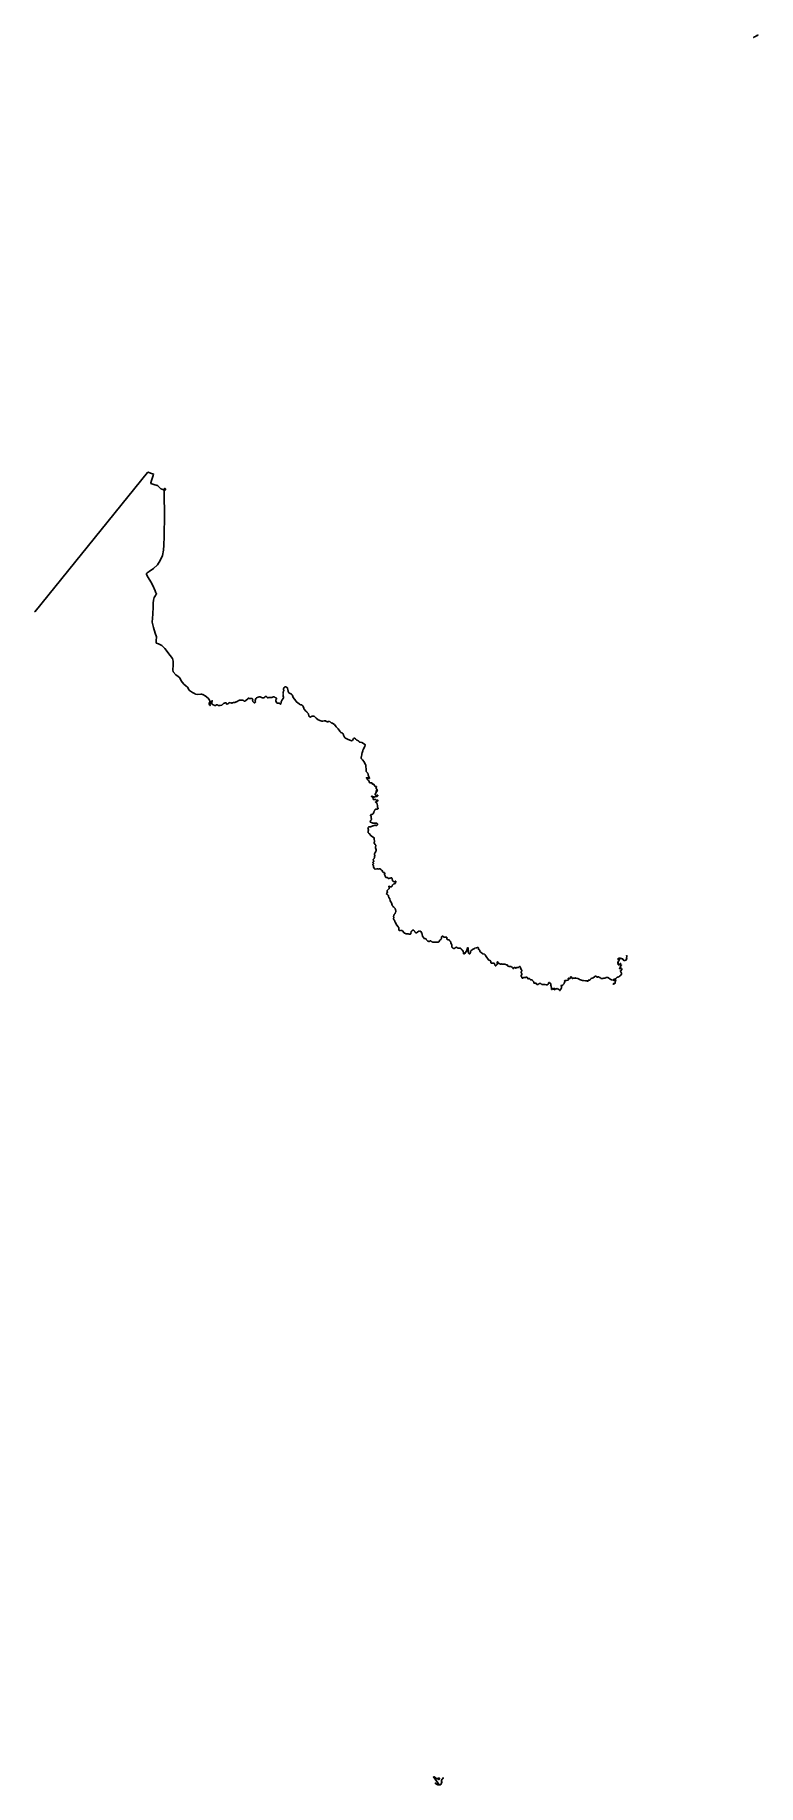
# Model space of a CAD drawing. Header units: millimetres. Extents: x 5962096 to 6094596, y 1967101 to 2287774.
import ezdxf

# ---------------------------------------------------------------- set-up
doc = ezdxf.new("R2010")
doc.units = ezdxf.units.MM
doc.layers.add('GPX-TRACKS', color=7, linetype='CONTINUOUS')

msp = doc.modelspace()

# ---------------------------------------------------------------- linework, layer by layer
at = {"layer": 'GPX-TRACKS'}
for points in [[(6094416, 2287682), (6094407, 2287665), (6094428, 2287698), (6094429, 2287689), (6094436, 2287678), (6094439, 2287670), (6094445, 2287683), (6094444, 2287689), (6094446, 2287684), (6094440, 2287682), (6094443, 2287676), (6094444, 2287682), (6094441, 2287677), (6094440, 2287683), (6094446, 2287689), (6094488, 2287716), (6094526, 2287739), (6094568, 2287763), (6094596, 2287774), (6094591, 2287771), (6094532, 2287741), (6094479, 2287713), (6094433, 2287676), (6094435, 2287679), (6094434, 2287673), (6094431, 2287679), (6094435, 2287672), (6094434, 2287678), (6094438, 2287669), (6094448, 2287672), (6094446, 2287674), (6094447, 2287674), (6094451, 2287669), (6094449, 2287666), (6094436, 2287664), (6094441, 2287679), (6094447, 2287681), (6094425, 2287673), (6094350, 2287632), (6094290, 2287596), (6094248, 2287574), (6094233, 2287560), (6094238, 2287564), (6094236, 2287554), (6094235, 2287555), (6094238, 2287556), (6094226, 2287558), (6094228, 2287556), (6094231, 2287556), (6094231, 2287553), (6094228, 2287556), (6094226, 2287555), (6094230, 2287551), (6094230, 2287551), (6094228, 2287552), (6094227, 2287555), (6094224, 2287561), (6094228, 2287562), (6094233, 2287564), (6094276, 2287593), (6094289, 2287601), (6094301, 2287602), (6094317, 2287602), (6094373, 2287630), (6094422, 2287668), (6094425, 2287669), (6094451, 2287679), (6094449, 2287680), (6094446, 2287680), (6094440, 2287668), (6094445, 2287663), (6094450, 2287660), (6094441, 2287658), (6094438, 2287657), (6094439, 2287658), (6094443, 2287661), (6094433, 2287663), (6094445, 2287658), (6094444, 2287660), (6094439, 2287684), (6094431, 2287678), (6094368, 2287645), (6094177, 2287544), (6094163, 2287536), (6093988, 2287440), (6093846, 2287360), (6093781, 2287330), (6093779, 2287325), (6093780, 2287328), (6093794, 2287336), (6093799, 2287338), (6093805, 2287341), (6093811, 2287345), (6093816, 2287350), (6093848, 2287378), (6093839, 2287368), (6093821, 2287366), (6093848, 2287367), (6093850, 2287377), (6093851, 2287379), (6093853, 2287374), (6093859, 2287382), (6093854, 2287378), (6093853, 2287377), (6093859, 2287374), (6093854, 2287369), (6093856, 2287375), (6093853, 2287372), (6093850, 2287375), (6093851, 2287377), (6093850, 2287380), (6093923, 2287409), (6094152, 2287524), (6094211, 2287552), (6094211, 2287548), (6094227, 2287559), (6094223, 2287559), (6094229, 2287555), (6094228, 2287559), (6094228, 2287556), (6094218, 2287549), (6094213, 2287556), (6094215, 2287558), (6094218, 2287559), (6094219, 2287564), (6094219, 2287564), (6094238, 2287577), (6094411, 2287675), (6094587, 2287774)], [(5982744, 2207603), (5962108, 2182113), (5962118, 2182117), (5962115, 2182094), (5962096, 2182196), (5962120, 2182185)], [(6068939, 2118437), (6068933, 2118448), (6068932, 2118443), (6068935, 2118453), (6069025, 2118498), (6069032, 2118507), (6069054, 2118485), (6069062, 2118483), (6069121, 2118403), (6069162, 2118289), (6069164, 2118287), (6069142, 2118247), (6069063, 2118126), (6069027, 2118095), (6069024, 2118093), (6069017, 2118072), (6069016, 2118066), (6068983, 2117959), (6068927, 2117827), (6068925, 2117813), (6068929, 2117802), (6068922, 2117802), (6068925, 2117803), (6068923, 2117810), (6068928, 2117811), (6068925, 2117809), (6068925, 2117805), (6068934, 2117774), (6068958, 2117592), (6068963, 2117427), (6069031, 2117390), (6069144, 2117429), (6069247, 2117514), (6069366, 2117485), (6069422, 2117354), (6069464, 2117235), (6069389, 2117084), (6069330, 2116884), (6069250, 2116768), (6069187, 2116684), (6069292, 2116704), (6069474, 2116772), (6069565, 2116705), (6069631, 2116557), (6069649, 2116476), (6069644, 2116465), (6069635, 2116457), (6069624, 2116450), (6069613, 2116444), (6069602, 2116438), (6069590, 2116434), (6069425, 2116351), (6069384, 2116230), (6069449, 2116083), (6069575, 2115893), (6069607, 2115713), (6069519, 2115552), (6069482, 2115499), (6069479, 2115459), (6069456, 2115430), (6069403, 2115428), (6069272, 2115372), (6069158, 2115241), (6069147, 2115228), (6069134, 2115216), (6069122, 2115206), (6069108, 2115198), (6069094, 2115191), (6069079, 2115186), (6069064, 2115182), (6068901, 2115152), (6068768, 2115112), (6068648, 2115007), (6068521, 2114859), (6068400, 2114708), (6068386, 2114706), (6068369, 2114706), (6068350, 2114709), (6068238, 2114740), (6068221, 2114741), (6068206, 2114740), (6068191, 2114735), (6068178, 2114728), (6068166, 2114718), (6068156, 2114707), (6068147, 2114694), (6068139, 2114682), (6068084, 2114601), (6068093, 2114571), (6068099, 2114566), (6068106, 2114561), (6068116, 2114558), (6068128, 2114554), (6068142, 2114551), (6068206, 2114543), (6068386, 2114508), (6068453, 2114471), (6068439, 2114474), (6068442, 2114475), (6068441, 2114475), (6068438, 2114479), (6068436, 2114478), (6068439, 2114485), (6068433, 2114479), (6068464, 2114461), (6068468, 2114462), (6068472, 2114462), (6068465, 2114460), (6068464, 2114457), (6068470, 2114443), (6068471, 2114439), (6068466, 2114373), (6068453, 2114309), (6068445, 2114245), (6068442, 2114225), (6068432, 2114201), (6068397, 2114131), (6068394, 2114103), (6068388, 2114061), (6068338, 2113990), (6068286, 2113942), (6068215, 2113905), (6068191, 2113897), (6068190, 2113897), (6068189, 2113897), (6068190, 2113895), (6068190, 2113894), (6068189, 2113894), (6068192, 2113887), (6068186, 2113875), (6068148, 2113868), (6068148, 2113881), (6068148, 2113894), (6068142, 2113894), (6068080, 2113889), (6068071, 2113853), (6068073, 2113852), (6068060, 2113856), (6068059, 2113858), (6068062, 2113852), (6068069, 2113848), (6068071, 2113844), (6068064, 2113846), (6068068, 2113846), (6068073, 2113849), (6068062, 2113854), (6068065, 2113849), (6068062, 2113846), (6068059, 2113846), (6068062, 2113851), (6068059, 2113847), (6068061, 2113851), (6068061, 2113853), (6068066, 2113852), (6068072, 2113865), (6068078, 2113859), (6068085, 2113888), (6068089, 2113902), (6068151, 2113932), (6068155, 2113960), (6068153, 2113970), (6068159, 2113971), (6068158, 2113969), (6068157, 2113968), (6068157, 2113965), (6068153, 2113970), (6068151, 2113969), (6068152, 2113969), (6068158, 2113971), (6068166, 2113972), (6068189, 2113991), (6068182, 2113997), (6068153, 2113980), (6068169, 2113969), (6068176, 2113949), (6068186, 2113923), (6068178, 2113885), (6068181, 2113862), (6068192, 2113897), (6068187, 2113897), (6068189, 2113900), (6068189, 2113897), (6068188, 2113898), (6068191, 2113897), (6068191, 2113900), (6068191, 2113900), (6068191, 2113899), (6068192, 2113899), (6068193, 2113900), (6068195, 2113899), (6068197, 2113904), (6068193, 2113901), (6068193, 2113901), (6068187, 2113901), (6068189, 2113898), (6068191, 2113896), (6068194, 2113896), (6068243, 2113901), (6068276, 2113924), (6068317, 2113962), (6068356, 2113999), (6068395, 2114085), (6068396, 2114147), (6068423, 2114195), (6068432, 2114217), (6068445, 2114283), (6068460, 2114347), (6068467, 2114409), (6068463, 2114465), (6068462, 2114487), (6068536, 2114524), (6068578, 2114567), (6068580, 2114567), (6068574, 2114562), (6068512, 2114511), (6068442, 2114485), (6068436, 2114480), (6068439, 2114481), (6068445, 2114479), (6068443, 2114476), (6068442, 2114481), (6068446, 2114478), (6068447, 2114480), (6068451, 2114478), (6068449, 2114475), (6068448, 2114474), (6068455, 2114465), (6068443, 2114493), (6068442, 2114493), (6068416, 2114495), (6068406, 2114500), (6068382, 2114510), (6068313, 2114542), (6068292, 2114547), (6068268, 2114549), (6068243, 2114548), (6068216, 2114547), (6068163, 2114551), (6068136, 2114557), (6068108, 2114566), (6067776, 2114638), (6067751, 2114649), (6067727, 2114661), (6067516, 2114776), (6067187, 2115001), (6067066, 2115080), (6067043, 2115081), (6067017, 2115081), (6066992, 2115081), (6066966, 2115081), (6066800, 2115098), (6066778, 2115088), (6066759, 2115077), (6066746, 2115059), (6066736, 2115043), (6066723, 2115025), (6066707, 2115011), (6066688, 2114998), (6066666, 2114987), (6066641, 2114980), (6066612, 2114976), (6066580, 2114971), (6066399, 2114944), (6066361, 2114931), (6066259, 2114917), (6066217, 2114912), (6066020, 2114908), (6065991, 2114901), (6065939, 2114888), (6065914, 2114885), (6065889, 2114885), (6065864, 2114890), (6065842, 2114900), (6065822, 2114913), (6065804, 2114929), (6065787, 2114947), (6065771, 2114965), (6065730, 2115016), (6065716, 2115028), (6065700, 2115039), (6065681, 2115047), (6065661, 2115054), (6065641, 2115060), (6065583, 2115083), (6065565, 2115095), (6065378, 2115187), (6065357, 2115191), (6065337, 2115191), (6065318, 2115189), (6065300, 2115185), (6065284, 2115177), (6065269, 2115168), (6065256, 2115157), (6065244, 2115146), (6065216, 2115126), (6065199, 2115120), (6065181, 2115117), (6065161, 2115120), (6065141, 2115129), (6065119, 2115142), (6064869, 2115284), (6064823, 2115305), (6064798, 2115313), (6064774, 2115316), (6064751, 2115315), (6064729, 2115309), (6064711, 2115295), (6064697, 2115275), (6064683, 2115252), (6064669, 2115230), (6064653, 2115210), (6064634, 2115193), (6064614, 2115177), (6064375, 2115015), (6064042, 2114861), (6063842, 2114711), (6063831, 2114690), (6063808, 2114643), (6063789, 2114621), (6063766, 2114601), (6063742, 2114588), (6063716, 2114579), (6063688, 2114574), (6063659, 2114570), (6063633, 2114570), (6063610, 2114576), (6063587, 2114587), (6063568, 2114598), (6063550, 2114606), (6063532, 2114608), (6063517, 2114604), (6063503, 2114593), (6063492, 2114578), (6063484, 2114561), (6063478, 2114542), (6063474, 2114522), (6063472, 2114499), (6063464, 2114454), (6063456, 2114433), (6063443, 2114416), (6063427, 2114403), (6063409, 2114395), (6063389, 2114391), (6063368, 2114396), (6063346, 2114403), (6063323, 2114414), (6063223, 2114448), (6063198, 2114449), (6063174, 2114445), (6063104, 2114431), (6063080, 2114432), (6063056, 2114436), (6063033, 2114444), (6063011, 2114453), (6062614, 2114529), (6062499, 2114523), (6062467, 2114525), (6062436, 2114530), (6062089, 2114616), (6061996, 2114659), (6061818, 2114785), (6061590, 2114857), (6061237, 2114968), (6061210, 2114975), (6061183, 2114979), (6061157, 2114979), (6061132, 2114977), (6061107, 2114973), (6061084, 2114968), (6060733, 2114959), (6060711, 2114958), (6060690, 2114951), (6060672, 2114937), (6060659, 2114920), (6060647, 2114905), (6060633, 2114892), (6060617, 2114885), (6060597, 2114884), (6060575, 2114891), (6060554, 2114904), (6060535, 2114924), (6060518, 2114947), (6060502, 2114973), (6060488, 2115001), (6060475, 2115030), (6060465, 2115059), (6060429, 2115143), (6060409, 2115165), (6060386, 2115180), (6060362, 2115190), (6060339, 2115195), (6060318, 2115197), (6060300, 2115196), (6060284, 2115191), (6060268, 2115181), (6060256, 2115166), (6060249, 2115147), (6060246, 2115126), (6060246, 2115106), (6060245, 2115086), (6060242, 2115065), (6060237, 2115043), (6060227, 2115021), (6060214, 2115000), (6060152, 2114914), (6060133, 2114895), (6060113, 2114880), (6060090, 2114868), (6060064, 2114862), (6060039, 2114862), (6060014, 2114869), (6059989, 2114880), (6059965, 2114893), (6059943, 2114906), (6059904, 2114927), (6059885, 2114930), (6059866, 2114926), (6059850, 2114913), (6059839, 2114892), (6059832, 2114867), (6059829, 2114840), (6059828, 2114812), (6059831, 2114783), (6059835, 2114755), (6059842, 2114730), (6059849, 2114708), (6059856, 2114688), (6059861, 2114669), (6059861, 2114651), (6059855, 2114633), (6059842, 2114617), (6059821, 2114606), (6059797, 2114600), (6059770, 2114597), (6059494, 2114541), (6059326, 2114504), (6059298, 2114505), (6059272, 2114508), (6059225, 2114511), (6059203, 2114507), (6059184, 2114499), (6059169, 2114485), (6059158, 2114465), (6059153, 2114440), (6059155, 2114413), (6059161, 2114387), (6059169, 2114364), (6059179, 2114342), (6059188, 2114322), (6059195, 2114301), (6059197, 2114280), (6059195, 2114259), (6059186, 2114239), (6059171, 2114219), (6059154, 2114200), (6059124, 2114160), (6059113, 2114139), (6059105, 2114118), (6059100, 2114096), (6059097, 2114071), (6059089, 2114020), (6059080, 2113996), (6059067, 2113972), (6059051, 2113947), (6059033, 2113922), (6058968, 2113833), (6058949, 2113817), (6058928, 2113804), (6058907, 2113792), (6058887, 2113781), (6058870, 2113768), (6058855, 2113751), (6058841, 2113733), (6058829, 2113713), (6058818, 2113691), (6058779, 2113623), (6058762, 2113604), (6058742, 2113587), (6058719, 2113575), (6058696, 2113567), (6058671, 2113565), (6058648, 2113567), (6058625, 2113573), (6058604, 2113582), (6058586, 2113594), (6058569, 2113605), (6058552, 2113613), (6058535, 2113614), (6058518, 2113607), (6058506, 2113592), (6058501, 2113572), (6058502, 2113548), (6058509, 2113524), (6058518, 2113499), (6058529, 2113473), (6058557, 2113395), (6058561, 2113369), (6058561, 2113343), (6058555, 2113130), (6058551, 2113109), (6058543, 2113087), (6058532, 2113065), (6058520, 2113045), (6058444, 2112901), (6058437, 2112880), (6058413, 2112818), (6058402, 2112798), (6058389, 2112780), (6058358, 2112727), (6058346, 2112693), (6058338, 2112678), (6058327, 2112667), (6058311, 2112662), (6058292, 2112661), (6058271, 2112661), (6058254, 2112675), (6058238, 2112693), (6058227, 2112717), (6058220, 2112742), (6058214, 2112766), (6058206, 2112787), (6058195, 2112809), (6058182, 2112830), (6058168, 2112852), (6058140, 2112892), (6058124, 2112908), (6058105, 2112920), (6058084, 2112928), (6058063, 2112931), (6058040, 2112930), (6058016, 2112928), (6057968, 2112923), (6057943, 2112925), (6057918, 2112933), (6057894, 2112950), (6057874, 2112971), (6057856, 2112994), (6057837, 2113014), (6057815, 2113028), (6057791, 2113034), (6057766, 2113034), (6057742, 2113028), (6057717, 2113018), (6057662, 2113000), (6057633, 2112995), (6057604, 2112996), (6057554, 2112999), (6057530, 2112994), (6057508, 2112983), (6057486, 2112966), (6057465, 2112947), (6057365, 2112834), (6057350, 2112828), (6057334, 2112828), (6057318, 2112835), (6057301, 2112869), (6057304, 2112891), (6057310, 2112915), (6057312, 2112940), (6057308, 2112966), (6057297, 2112992), (6057235, 2113103), (6057219, 2113113), (6057202, 2113113), (6057186, 2113105), (6057179, 2113088), (6057183, 2113066), (6057188, 2113043), (6057192, 2113020), (6057189, 2112999), (6057178, 2112980), (6057159, 2112966), (6057134, 2112956), (6057105, 2112951), (6057075, 2112949), (6057047, 2112952), (6057021, 2112960), (6056997, 2112970), (6056974, 2112977), (6056952, 2112979), (6056931, 2112974), (6056912, 2112962), (6056898, 2112942), (6056887, 2112920), (6056875, 2112899), (6056858, 2112882), (6056836, 2112871), (6056812, 2112869), (6056788, 2112873), (6056767, 2112882), (6056749, 2112897), (6056736, 2112918), (6056731, 2112943), (6056735, 2112971), (6056743, 2113000), (6056764, 2113145), (6056762, 2113173), (6056754, 2113202), (6056743, 2113232), (6056732, 2113262), (6056698, 2113379), (6056661, 2113543), (6056653, 2113569), (6056644, 2113594), (6056596, 2113711), (6056595, 2113731), (6056601, 2113750), (6056611, 2113772), (6056624, 2113795), (6056659, 2113856), (6056664, 2113878), (6056666, 2113903), (6056662, 2113928), (6056651, 2113950), (6056635, 2113973), (6056616, 2113994), (6056590, 2114013), (6056561, 2114027), (6056530, 2114035), (6056499, 2114039), (6056472, 2114040), (6056448, 2114044), (6056425, 2114053), (6056410, 2114063), (6056399, 2114074), (6056392, 2114087), (6056384, 2114101), (6056375, 2114114), (6056364, 2114129), (6056352, 2114143), (6056338, 2114154), (6056321, 2114161), (6056303, 2114162), (6056282, 2114159), (6056266, 2114153), (6056253, 2114143), (6056243, 2114130), (6056234, 2114117), (6056231, 2114100), (6056230, 2114082), (6056230, 2114065), (6056226, 2114014), (6056217, 2113979), (6056199, 2113939), (6056172, 2113894), (6056153, 2113873), (6056133, 2113856), (6055956, 2113722), (6055937, 2113713), (6055918, 2113707), (6055898, 2113703), (6055880, 2113699), (6055842, 2113696), (6055824, 2113699), (6055807, 2113705), (6055790, 2113714), (6055774, 2113725), (6055535, 2113804), (6055154, 2113793), (6055130, 2113791), (6055107, 2113785), (6055062, 2113768), (6055039, 2113764), (6055016, 2113765), (6054993, 2113772), (6054973, 2113784), (6054955, 2113800), (6054940, 2113817), (6054926, 2113834), (6054828, 2113935), (6054811, 2113945), (6054793, 2113952), (6054773, 2113955), (6054752, 2113956), (6054730, 2113955), (6054580, 2113945), (6054556, 2113947), (6054533, 2113952), (6054509, 2113957), (6054486, 2113958), (6054462, 2113953), (6054440, 2113939), (6054422, 2113919), (6054404, 2113897), (6054385, 2113875), (6054363, 2113856), (6054340, 2113839), (6054316, 2113824), (6054291, 2113811), (6054264, 2113800), (6054236, 2113792), (6054210, 2113787), (6054183, 2113785), (6054158, 2113786), (6054134, 2113789), (6054112, 2113795), (6054092, 2113803), (6054075, 2113814), (6054060, 2113827), (6054048, 2113842), (6054038, 2113859), (6054028, 2113877), (6053932, 2114008), (6053915, 2114019), (6053895, 2114028), (6053874, 2114033), (6053850, 2114037), (6053827, 2114039), (6053583, 2114030), (6053562, 2114034), (6053544, 2114043), (6053530, 2114058), (6053522, 2114076), (6053520, 2114095), (6053521, 2114115), (6053523, 2114134), (6053524, 2114154), (6053523, 2114174), (6053521, 2114194), (6053517, 2114215), (6053511, 2114235), (6053503, 2114255), (6053493, 2114276), (6053480, 2114295), (6053466, 2114314), (6053450, 2114332), (6053213, 2114602), (6053193, 2114616), (6053169, 2114627), (6053140, 2114633), (6053108, 2114637), (6052929, 2114662), (6052896, 2114673), (6052866, 2114690), (6052840, 2114711), (6052818, 2114735), (6052800, 2114761), (6052786, 2114788), (6052773, 2114815), (6052758, 2114840), (6052738, 2114861), (6052713, 2114878), (6052683, 2114889), (6052652, 2114892), (6052621, 2114888), (6052590, 2114878), (6052561, 2114865), (6052531, 2114854), (6052500, 2114847), (6052466, 2114847), (6052433, 2114854), (6052404, 2114870), (6052381, 2114891), (6052365, 2114916), (6052354, 2114942), (6052346, 2114967), (6052301, 2115081), (6052287, 2115100), (6052270, 2115116), (6052248, 2115129), (6052223, 2115137), (6052194, 2115139), (6052164, 2115136), (6052134, 2115129), (6052105, 2115119), (6052078, 2115106), (6052052, 2115094), (6052028, 2115083), (6052002, 2115075), (6051975, 2115070), (6051947, 2115068), (6051916, 2115068), (6051885, 2115072), (6051855, 2115077), (6051826, 2115084), (6051771, 2115092), (6051743, 2115088), (6051716, 2115078), (6051690, 2115065), (6051665, 2115050), (6051584, 2115006), (6051555, 2114995), (6051443, 2114958), (6051418, 2114956), (6051394, 2114962), (6051372, 2114974), (6051354, 2114992), (6051341, 2115013), (6051330, 2115036), (6051323, 2115060), (6051317, 2115085), (6051314, 2115110), (6051293, 2115196), (6051283, 2115213), (6051269, 2115229), (6051253, 2115243), (6051236, 2115257), (6051219, 2115274), (6051205, 2115292), (6051193, 2115312), (6051185, 2115331), (6051182, 2115349), (6051184, 2115368), (6051192, 2115389), (6051204, 2115411), (6051217, 2115434), (6051318, 2115625), (6051325, 2115643), (6051329, 2115660), (6051327, 2115678), (6051320, 2115698), (6051310, 2115719), (6051297, 2115741), (6051189, 2115975), (6051181, 2116004), (6051180, 2116032), (6051186, 2116060), (6051197, 2116087), (6051210, 2116115), (6051225, 2116140), (6051252, 2116185), (6051268, 2116202), (6051286, 2116216), (6051322, 2116241), (6051333, 2116256), (6051334, 2116276), (6051329, 2116299), (6051321, 2116325), (6051285, 2116429), (6051272, 2116452), (6051257, 2116474), (6051092, 2116764), (6051086, 2116789), (6051084, 2116815), (6051085, 2116840), (6051090, 2116909), (6051085, 2116935), (6051075, 2116962), (6051059, 2116989), (6051040, 2117014), (6051017, 2117038), (6050993, 2117058), (6050966, 2117072), (6050938, 2117078), (6050912, 2117077), (6050888, 2117071), (6050866, 2117057), (6050846, 2117040), (6050828, 2117021), (6050810, 2117001), (6050790, 2116983), (6050768, 2116966), (6050744, 2116950), (6050717, 2116937), (6050690, 2116928), (6050548, 2116889), (6050520, 2116888), (6050492, 2116889), (6050384, 2116889), (6050360, 2116882), (6050338, 2116870), (6050320, 2116853), (6050305, 2116834), (6050289, 2116816), (6050270, 2116802), (6050248, 2116793), (6050224, 2116790), (6050201, 2116793), (6050179, 2116802), (6050158, 2116813), (6050138, 2116827), (6050015, 2116900), (6049992, 2116905), (6049969, 2116905), (6049946, 2116901), (6049924, 2116892), (6049903, 2116880), (6049884, 2116863), (6049868, 2116843), (6049858, 2116819), (6049852, 2116794), (6049849, 2116770), (6049844, 2116746), (6049834, 2116725), (6049820, 2116708), (6049801, 2116698), (6049781, 2116695), (6049760, 2116696), (6049739, 2116700), (6049719, 2116707), (6049701, 2116718), (6049686, 2116732), (6049673, 2116748), (6049662, 2116765), (6049654, 2116783), (6049645, 2116802), (6049580, 2116894), (6049489, 2116975), (6049469, 2116986), (6049449, 2116994), (6049330, 2117060), (6049312, 2117078), (6049293, 2117095), (6049273, 2117106), (6049250, 2117112), (6049228, 2117111), (6049207, 2117107), (6049187, 2117102), (6049009, 2117089), (6048993, 2117095), (6048977, 2117101), (6048709, 2117205), (6048687, 2117217), (6048670, 2117232), (6048657, 2117252), (6048653, 2117275), (6048656, 2117298), (6048661, 2117321), (6048664, 2117345), (6048661, 2117368), (6048649, 2117389), (6048629, 2117402), (6048602, 2117406), (6048575, 2117403), (6048547, 2117398), (6048518, 2117396), (6048490, 2117398), (6048462, 2117404), (6048353, 2117434), (6048328, 2117448), (6048306, 2117464), (6048262, 2117494), (6048238, 2117501), (6048213, 2117501), (6047882, 2117514), (6047773, 2117513), (6047737, 2117520), (6047703, 2117530), (6047642, 2117548), (6047615, 2117548), (6047591, 2117539), (6047570, 2117526), (6047548, 2117512), (6047525, 2117501), (6047501, 2117497), (6047476, 2117499), (6047448, 2117505), (6047420, 2117517), (6047390, 2117531), (6047188, 2117612), (6047163, 2117624), (6047141, 2117639), (6047121, 2117658), (6047102, 2117679), (6047082, 2117702), (6047061, 2117724), (6046865, 2117921), (6046844, 2117928), (6046823, 2117927), (6046807, 2117918), (6046797, 2117902), (6046794, 2117882), (6046799, 2117858), (6046807, 2117834), (6046813, 2117809), (6046816, 2117783), (6046816, 2117757), (6046814, 2117731), (6046814, 2117674), (6046820, 2117645), (6046840, 2117562), (6046838, 2117535), (6046827, 2117510), (6046813, 2117488), (6046796, 2117467), (6046778, 2117449), (6046757, 2117436), (6046734, 2117425), (6046711, 2117415), (6046688, 2117402), (6046667, 2117388), (6046645, 2117372), (6046603, 2117334), (6046584, 2117312), (6046521, 2117222), (6046504, 2117202), (6046486, 2117187), (6046465, 2117181), (6046445, 2117186), (6046429, 2117198), (6046418, 2117212), (6046416, 2117229), (6046421, 2117247), (6046431, 2117287), (6046429, 2117306), (6046423, 2117327), (6046412, 2117349), (6046398, 2117370), (6046382, 2117390), (6046343, 2117454), (6046322, 2117520), (6046311, 2117590), (6046303, 2117611), (6046291, 2117631), (6046277, 2117651), (6046260, 2117669), (6046240, 2117682), (6046218, 2117692), (6046194, 2117698), (6046171, 2117704), (6046147, 2117708), (6046047, 2117719), (6045776, 2117687), (6045751, 2117691), (6045728, 2117701), (6045707, 2117714), (6045688, 2117730), (6045671, 2117748), (6045657, 2117769), (6045646, 2117791), (6045638, 2117814), (6045635, 2117838), (6045635, 2117862), (6045638, 2117886), (6045647, 2118003), (6045641, 2118025), (6045630, 2118045), (6045615, 2118062), (6045595, 2118076), (6045572, 2118089), (6045549, 2118101), (6045211, 2118295), (6045081, 2118492), (6044878, 2118735), (6044675, 2119084), (6044607, 2119208), (6044584, 2119237), (6044556, 2119263), (6044525, 2119285), (6044492, 2119303), (6044459, 2119320), (6044172, 2119422), (6043844, 2119624), (6043692, 2119763), (6043673, 2119788), (6043658, 2119813), (6043648, 2119840), (6043640, 2119866), (6043636, 2119893), (6043634, 2119919), (6043633, 2119945), (6043627, 2119997), (6043620, 2120022), (6043609, 2120044), (6043594, 2120065), (6043576, 2120083), (6043556, 2120098), (6043534, 2120111), (6043510, 2120123), (6043486, 2120135), (6043420, 2120176), (6043404, 2120194), (6043393, 2120215), (6043386, 2120238), (6043383, 2120261), (6043381, 2120285), (6043381, 2120308), (6043373, 2120469), (6043366, 2120491), (6043354, 2120510), (6043338, 2120527), (6043318, 2120539), (6043296, 2120546), (6043272, 2120550), (6043247, 2120551), (6043223, 2120549), (6043200, 2120547), (6043011, 2120525), (6042988, 2120518), (6042677, 2120422), (6042637, 2120408), (6042277, 2120184), (6041968, 2119925), (6041949, 2119893), (6041933, 2119859), (6041923, 2119822), (6041917, 2119786), (6041913, 2119749), (6041911, 2119713), (6041897, 2119607), (6041886, 2119573), (6041871, 2119539), (6041851, 2119507), (6041829, 2119479), (6041805, 2119454), (6041780, 2119435), (6041755, 2119422), (6041729, 2119415), (6041701, 2119417), (6041674, 2119428), (6041649, 2119448), (6041625, 2119471), (6041602, 2119497), (6041581, 2119524), (6041562, 2119553), (6041546, 2119583), (6041534, 2119615), (6041524, 2119646), (6041463, 2119836), (6041462, 2119865), (6041465, 2119894), (6041475, 2119924), (6041488, 2119954), (6041512, 2120021), (6041517, 2120057), (6041516, 2120093), (6041510, 2120128), (6041502, 2120161), (6041490, 2120224), (6041490, 2120254), (6041493, 2120285), (6041503, 2120382), (6041501, 2120414), (6041493, 2120468), (6041484, 2120491), (6041471, 2120510), (6041453, 2120525), (6041432, 2120535), (6041408, 2120536), (6041385, 2120533), (6041363, 2120521), (6041345, 2120507), (6041335, 2120484), (6041333, 2120468), (6041333, 2120449), (6041334, 2120427), (6041323, 2120310), (6041314, 2120282), (6041301, 2120255), (6041253, 2120170), (6041241, 2120138), (6041232, 2120106), (6041164, 2119899), (6041145, 2119865), (6041124, 2119832), (6040889, 2119492), (6040861, 2119467), (6040831, 2119447), (6040801, 2119431), (6040772, 2119420), (6040745, 2119414), (6040720, 2119410), (6040697, 2119409), (6040678, 2119411), (6040662, 2119417), (6040647, 2119427), (6040635, 2119440), (6040626, 2119457), (6040620, 2119476), (6040615, 2119495), (6040611, 2119516), (6040535, 2119929), (6040521, 2119956), (6040503, 2119980), (6040479, 2119999), (6040452, 2120014), (6040426, 2120029), (6040402, 2120047), (6040383, 2120067), (6040367, 2120091), (6040356, 2120118), (6040345, 2120144), (6040333, 2120171), (6040318, 2120194), (6040299, 2120213), (6040277, 2120229), (6040255, 2120243), (6040233, 2120258), (6040213, 2120276), (6040196, 2120298), (6040099, 2120421), (6040073, 2120441), (6040044, 2120455), (6040011, 2120464), (6039977, 2120466), (6039944, 2120460), (6039911, 2120455), (6039877, 2120453), (6039843, 2120455), (6039809, 2120460), (6039702, 2120470), (6039666, 2120466), (6039597, 2120461), (6039564, 2120466), (6039534, 2120477), (6039507, 2120495), (6039483, 2120517), (6039460, 2120540), (6039435, 2120562), (6039408, 2120580), (6039377, 2120593), (6039344, 2120599), (6039310, 2120597), (6039276, 2120588), (6039243, 2120576), (6039110, 2120518), (6039081, 2120497), (6039054, 2120474), (6038976, 2120412), (6038946, 2120400), (6038912, 2120396), (6038879, 2120396), (6038845, 2120398), (6038811, 2120402), (6038779, 2120410), (6038748, 2120421), (6038720, 2120436), (6038694, 2120452), (6038552, 2120556), (6038534, 2120577), (6038519, 2120601), (6038509, 2120627), (6038502, 2120655), (6038498, 2120684), (6038498, 2120714), (6038500, 2120746), (6038464, 2121112), (6038452, 2121140), (6038437, 2121167), (6038332, 2121381), (6038326, 2121407), (6038302, 2121535), (6038291, 2121559), (6038278, 2121583), (6038263, 2121606), (6038247, 2121627), (6038229, 2121645), (6038212, 2121662), (6038111, 2121764), (6038101, 2121783), (6038091, 2121805), (6038059, 2121874), (6038043, 2121897), (6038023, 2121917), (6038000, 2121934), (6037973, 2121945), (6037944, 2121951), (6037914, 2121953), (6037883, 2121952), (6037852, 2121952), (6037822, 2121956), (6037792, 2121964), (6037764, 2121977), (6037738, 2121993), (6037712, 2122010), (6037587, 2122077), (6037571, 2122095), (6037561, 2122116), (6037558, 2122138), (6037560, 2122162), (6037565, 2122187), (6037572, 2122214), (6037584, 2122273), (6037586, 2122304), (6037585, 2122335), (6037581, 2122364), (6037575, 2122392), (6037567, 2122416), (6037554, 2122438), (6037536, 2122455), (6037513, 2122464), (6037486, 2122466), (6037459, 2122462), (6037431, 2122455), (6037403, 2122447), (6037283, 2122435), (6037253, 2122439), (6037222, 2122445), (6037192, 2122453), (6037163, 2122463), (6037135, 2122475), (6037108, 2122489), (6036785, 2122623), (6036758, 2122631), (6036731, 2122631), (6036706, 2122624), (6036682, 2122610), (6036661, 2122590), (6036641, 2122567), (6036621, 2122543), (6036603, 2122518), (6036588, 2122491), (6036579, 2122462), (6036576, 2122432), (6036579, 2122402), (6036585, 2122372), (6036591, 2122343), (6036594, 2122314), (6036593, 2122285), (6036589, 2122256), (6036581, 2122226), (6036570, 2122195), (6036555, 2122165), (6036537, 2122137), (6036517, 2122111), (6036494, 2122087), (6036470, 2122066), (6036444, 2122047), (6036301, 2121920), (6036284, 2121894), (6036268, 2121867), (6036255, 2121838), (6036242, 2121810), (6036089, 2121605), (6036064, 2121586), (6036037, 2121570), (6036007, 2121558), (6035976, 2121548), (6035944, 2121541), (6035910, 2121536), (6035803, 2121533), (6035767, 2121539), (6035589, 2121572), (6035551, 2121570), (6035513, 2121565), (6035018, 2121552), (6034948, 2121556), (6034915, 2121568), (6034884, 2121585), (6034855, 2121606), (6034826, 2121629), (6034616, 2121777), (6034584, 2121783), (6034551, 2121780), (6034520, 2121770), (6034491, 2121754), (6034465, 2121735), (6034410, 2121700), (6034379, 2121690), (6034347, 2121686), (6034315, 2121685), (6034282, 2121685), (6034150, 2121699), (6034119, 2121709), (6034088, 2121722), (6034058, 2121739), (6034029, 2121759), (6034001, 2121781), (6033812, 2122050), (6033777, 2122113), (6033754, 2122139), (6033728, 2122161), (6033697, 2122175), (6033663, 2122184), (6033628, 2122188), (6033592, 2122190), (6033484, 2122199), (6033449, 2122210), (6033416, 2122226), (6033385, 2122245), (6033358, 2122269), (6033334, 2122295), (6033314, 2122324), (6033300, 2122356), (6033288, 2122390), (6033135, 2122655), (6033074, 2122977), (6033063, 2123010), (6033049, 2123042), (6033032, 2123074), (6033012, 2123104), (6032990, 2123134), (6032968, 2123163), (6032797, 2123484), (6032775, 2123511), (6032748, 2123536), (6032716, 2123553), (6032682, 2123566), (6032647, 2123576), (6032610, 2123583), (6032573, 2123589), (6032501, 2123593), (6032465, 2123588), (6032429, 2123577), (6032397, 2123551), (6032368, 2123520), (6032341, 2123489), (6032252, 2123406), (6032218, 2123384), (6031997, 2123261), (6031961, 2123250), (6031924, 2123245), (6031890, 2123257), (6031857, 2123275), (6031828, 2123297), (6031802, 2123322), (6031778, 2123349), (6031756, 2123378), (6031735, 2123409), (6031717, 2123441), (6031700, 2123474), (6031684, 2123508), (6031600, 2123638), (6031546, 2123693), (6031515, 2123716), (6031482, 2123733), (6031446, 2123742), (6031408, 2123744), (6031371, 2123741), (6031335, 2123731), (6031300, 2123717), (6031266, 2123700), (6031232, 2123682), (6031134, 2123613), (6031106, 2123583), (6031082, 2123552), (6031065, 2123515), (6031055, 2123478), (6031047, 2123442), (6030990, 2123195), (6030989, 2123161), (6030983, 2123095), (6030972, 2123067), (6030954, 2123045), (6030933, 2123029), (6030907, 2123017), (6030876, 2123013), (6030845, 2123011), (6030696, 2123009), (6030670, 2123013), (6030456, 2123064), (6030438, 2123064), (6030116, 2123101), (6030012, 2123153), (6029982, 2123162), (6029828, 2123193), (6029800, 2123203), (6029773, 2123218), (6029749, 2123236), (6029727, 2123258), (6029708, 2123284), (6029690, 2123312), (6029457, 2123606), (6029402, 2123639), (6029372, 2123652), (6029341, 2123664), (6029308, 2123672), (6029274, 2123678), (6029239, 2123681), (6029204, 2123680), (6029170, 2123675), (6029136, 2123668), (6029101, 2123659), (6028997, 2123647), (6028963, 2123652), (6028931, 2123661), (6028899, 2123673), (6028870, 2123687), (6028842, 2123704), (6028818, 2123724), (6028799, 2123748), (6028783, 2123775), (6028773, 2123804), (6028767, 2123836), (6028765, 2123869), (6028765, 2123904), (6028768, 2123939), (6028773, 2123973), (6028784, 2124112), (6028779, 2124147), (6028770, 2124182), (6028756, 2124216), (6028738, 2124248), (6028716, 2124276), (6028691, 2124302), (6028666, 2124327), (6028395, 2124681), (6028089, 2125184), (6028051, 2125247), (6028039, 2125281), (6028033, 2125317), (6028032, 2125352), (6028031, 2125387), (6028027, 2125421), (6028019, 2125454), (6028007, 2125485), (6027993, 2125513), (6027975, 2125540), (6027955, 2125566), (6027934, 2125592), (6027867, 2125671), (6027848, 2125701), (6027834, 2125733), (6027822, 2125767), (6027816, 2125802), (6027813, 2125839), (6027813, 2125876), (6027816, 2125912), (6027823, 2125948), (6027831, 2125983), (6027838, 2126019), (6027839, 2126054), (6027837, 2126091), (6027832, 2126127), (6027826, 2126163), (6027845, 2126479), (6027857, 2126509), (6027873, 2126537), (6027891, 2126563), (6027912, 2126585), (6027934, 2126606), (6028034, 2126716), (6028048, 2126739), (6028058, 2126763), (6028066, 2126786), (6028073, 2126810), (6028186, 2127064), (6028205, 2127089), (6028222, 2127114), (6028235, 2127142), (6028245, 2127172), (6028248, 2127203), (6028240, 2127236), (6028229, 2127265), (6028215, 2127292), (6028201, 2127322), (6028176, 2127382), (6028170, 2127414), (6028167, 2127447), (6028164, 2127481), (6028161, 2127515), (6028126, 2127660), (6028086, 2127725), (6027888, 2127975), (6027856, 2128000), (6027822, 2128021), (6027695, 2128108), (6027669, 2128135), (6027644, 2128164), (6027623, 2128197), (6027605, 2128232), (6027590, 2128269), (6027578, 2128307), (6027432, 2128748), (6027208, 2129143), (6027100, 2129465), (6026938, 2129721), (6026924, 2129757), (6026914, 2129795), (6026909, 2129836), (6026906, 2129880), (6026904, 2129924), (6026900, 2129968), (6026890, 2130014), (6026876, 2130059), (6026854, 2130103), (6026827, 2130145), (6026795, 2130182), (6026760, 2130214), (6026722, 2130240), (6026684, 2130261), (6026647, 2130280), (6026582, 2130316), (6026558, 2130337), (6026541, 2130360), (6026533, 2130387), (6026536, 2130417), (6026548, 2130447), (6026565, 2130475), (6026585, 2130503), (6026659, 2130620), (6026672, 2130652), (6026678, 2130686), (6026676, 2130721), (6026667, 2130756), (6026654, 2130792), (6026630, 2130864), (6026624, 2130898), (6026622, 2130930), (6026628, 2130961), (6026637, 2130992), (6026652, 2131021), (6026672, 2131048), (6026696, 2131076), (6026722, 2131102), (6026750, 2131127), (6026956, 2131294), (6026976, 2131317), (6026990, 2131345), (6026998, 2131376), (6026999, 2131410), (6026995, 2131446), (6026988, 2131483), (6026918, 2131716), (6026915, 2131742), (6026918, 2131766), (6026931, 2131785), (6026952, 2131797), (6026976, 2131796), (6027000, 2131785), (6027024, 2131768), (6027050, 2131747), (6027081, 2131729), (6027115, 2131716), (6027152, 2131708), (6027190, 2131705), (6027228, 2131705), (6027266, 2131706), (6027404, 2131707), (6027434, 2131712), (6027490, 2131728), (6027515, 2131754), (6027538, 2131780), (6027556, 2131807), (6027565, 2131837), (6027570, 2131866), (6027571, 2131897), (6027573, 2131928), (6027577, 2131957), (6027589, 2131981), (6027606, 2132004), (6027629, 2132028), (6027654, 2132053), (6027875, 2132209), (6027913, 2132224), (6027949, 2132237), (6028085, 2132300), (6028114, 2132331), (6028138, 2132363), (6028157, 2132401), (6028168, 2132430), (6028180, 2132462), (6028188, 2132495), (6028195, 2132528), (6028219, 2132619), (6028220, 2132650), (6028216, 2132682), (6028206, 2132705), (6028187, 2132718), (6028164, 2132721), (6028142, 2132711), (6028121, 2132696), (6028033, 2132635), (6027985, 2132610), (6027960, 2132601), (6027934, 2132598), (6027909, 2132601), (6027884, 2132608), (6027859, 2132620), (6027835, 2132634), (6027811, 2132651), (6027738, 2132700), (6027712, 2132715), (6027685, 2132729), (6027660, 2132746), (6027638, 2132764), (6027621, 2132789), (6027612, 2132820), (6027606, 2132851), (6027604, 2132883), (6027603, 2132916), (6027597, 2132950), (6027587, 2132981), (6027575, 2133011), (6027539, 2133097), (6027524, 2133159), (6027502, 2133272), (6027487, 2133295), (6027469, 2133315), (6027443, 2133326), (6027414, 2133332), (6027385, 2133331), (6027354, 2133327), (6027193, 2133301), (6027162, 2133292), (6027104, 2133270), (6027075, 2133253), (6027019, 2133219), (6026992, 2133205), (6026964, 2133200), (6026935, 2133202), (6026906, 2133209), (6026877, 2133221), (6026847, 2133234), (6026817, 2133250), (6026634, 2133370), (6026600, 2133382), (6026564, 2133387), (6026526, 2133388), (6026489, 2133387), (6026453, 2133388), (6026418, 2133393), (6026386, 2133401), (6026361, 2133417), (6026342, 2133438), (6026328, 2133465), (6026317, 2133495), (6026305, 2133527), (6026255, 2133655), (6026248, 2133689), (6026218, 2133818), (6026203, 2133847), (6026173, 2133908), (6026163, 2133939), (6026158, 2133969), (6026160, 2134000), (6026164, 2134031), (6026181, 2134153), (6026181, 2134183), (6026176, 2134214), (6026163, 2134241), (6026145, 2134265), (6026124, 2134284), (6026099, 2134298), (6026072, 2134309), (6026044, 2134316), (6026016, 2134319), (6025987, 2134322), (6025928, 2134330), (6025900, 2134339), (6025876, 2134358), (6025856, 2134381), (6025839, 2134409), (6025825, 2134440), (6025811, 2134474), (6025696, 2134690), (6025665, 2134720), (6025632, 2134745), (6025595, 2134764), (6025559, 2134782), (6025494, 2134821), (6025468, 2134847), (6025448, 2134876), (6025432, 2134907), (6025415, 2134937), (6025395, 2134966), (6025370, 2134990), (6025340, 2135004), (6025306, 2135009), (6025273, 2135008), (6025239, 2135003), (6025205, 2134995), (6025037, 2134950), (6025004, 2134954), (6024973, 2134965), (6024908, 2134992), (6024873, 2134999), (6024837, 2135000), (6024802, 2134997), (6024768, 2134991), (6024438, 2134925), (6024408, 2134931), (6024379, 2134942), (6024352, 2134957), (6024328, 2134977), (6024307, 2135000), (6024288, 2135025), (6024272, 2135055), (6024258, 2135086), (6024159, 2135296), (6024151, 2135332), (6024151, 2135369), (6024158, 2135487), (6024151, 2135528), (6024136, 2135566), (6024113, 2135599), (6024084, 2135627), (6024055, 2135652), (6024030, 2135677), (6024011, 2135703), (6023999, 2135729), (6023997, 2135756), (6024000, 2135781), (6024009, 2135806), (6024027, 2135828), (6024051, 2135846), (6024078, 2135861), (6024104, 2135875), (6024146, 2135905), (6024157, 2135926), (6024162, 2135950), (6024157, 2135977), (6024144, 2136004), (6024123, 2136028), (6024097, 2136049), (6024072, 2136070), (6024049, 2136091), (6024031, 2136113), (6024020, 2136138), (6024015, 2136165), (6024012, 2136190), (6024014, 2136212), (6024050, 2136231), (6024114, 2136271), (6024141, 2136295), (6024165, 2136323), (6024180, 2136362), (6024184, 2136399), (6024177, 2136435), (6024162, 2136470), (6024143, 2136504), (6024121, 2136536), (6024099, 2136567), (6024082, 2136597), (6024070, 2136627), (6024066, 2136658), (6024072, 2136687), (6024086, 2136713), (6024105, 2136736), (6024127, 2136756), (6024151, 2136776), (6024241, 2136871), (6024258, 2136898), (6024272, 2136928), (6024283, 2136959), (6024289, 2136990), (6024294, 2137023), (6024297, 2137051), (6024322, 2137218), (6024355, 2137359), (6024353, 2137394), (6024346, 2137428), (6024300, 2137553), (6024295, 2137584), (6024296, 2137615), (6024300, 2137645), (6024307, 2137673), (6024314, 2137703), (6024322, 2137733), (6024329, 2137761), (6024348, 2137818), (6024369, 2137845), (6024393, 2137871), (6024465, 2137948), (6024485, 2137980), (6024504, 2138014), (6024587, 2138235), (6024595, 2138277), (6024600, 2138321), (6024601, 2138366), (6024598, 2138412), (6024591, 2138459), (6024499, 2138811), (6024498, 2138846), (6024501, 2138881), (6024509, 2138916), (6024519, 2138952), (6024559, 2139228), (6024558, 2139268), (6024548, 2139304), (6024529, 2139333), (6024507, 2139360), (6024483, 2139382), (6024461, 2139404), (6024441, 2139426), (6024424, 2139450), (6024239, 2139683), (6024227, 2139699), (6024218, 2139716), (6024215, 2139733), (6024217, 2139750), (6024223, 2139768), (6024232, 2139788), (6024244, 2139808), (6024286, 2139875), (6024297, 2139901), (6024306, 2139928), (6024311, 2139956), (6024313, 2139986), (6024314, 2140016), (6024270, 2140448), (6024256, 2140517), (6024246, 2140547), (6024170, 2140727), (6024149, 2140754), (6024122, 2140775), (6024090, 2140790), (6024058, 2140803), (6023738, 2140955), (6023713, 2140975), (6023690, 2140999), (6023669, 2141025), (6023650, 2141055), (6023632, 2141086), (6023341, 2141434), (6023195, 2141560), (6023175, 2141588), (6023160, 2141619), (6023148, 2141653), (6023141, 2141689), (6023138, 2141725), (6023137, 2141763), (6023140, 2141801), (6023148, 2141840), (6023159, 2141879), (6023172, 2141917), (6023202, 2142043), (6023199, 2142078), (6023189, 2142114), (6023141, 2142264), (6023134, 2142307), (6023128, 2142352), (6023121, 2142511), (6023131, 2142545), (6023148, 2142574), (6023172, 2142599), (6023206, 2142622), (6023241, 2142636), (6023278, 2142648), (6023318, 2142656), (6023359, 2142663), (6023574, 2142693), (6023695, 2142721), (6023736, 2142731), (6023770, 2142734), (6023802, 2142741), (6023831, 2142751), (6023860, 2142771), (6023892, 2142787), (6024030, 2142856), (6024068, 2142868), (6024408, 2142963), (6024448, 2142969), (6024487, 2142964), (6024522, 2142950), (6024624, 2142904), (6024661, 2142896), (6024697, 2142904), (6024731, 2142916), (6024760, 2142936), (6024785, 2142959), (6024806, 2142983), (6024819, 2143010), (6024830, 2143039), (6024841, 2143071), (6024849, 2143107), (6024852, 2143144), (6024849, 2143182), (6024841, 2143222), (6024829, 2143256), (6024812, 2143289), (6024792, 2143314), (6024766, 2143335), (6024740, 2143351), (6024712, 2143359), (6024684, 2143361), (6024655, 2143360), (6024623, 2143357), (6024257, 2143347), (6024031, 2143363), (6023995, 2143372), (6023893, 2143409), (6023859, 2143422), (6023562, 2143537), (6023538, 2143552), (6023527, 2143577), (6023522, 2143603), (6023526, 2143631), (6023534, 2143658), (6023555, 2143712), (6023580, 2143767), (6023591, 2143792), (6023607, 2143817), (6023627, 2143841), (6023649, 2143862), (6023672, 2143885), (6023694, 2143910), (6023714, 2143937), (6023729, 2143964), (6023753, 2144032), (6023759, 2144069), (6023758, 2144111), (6023752, 2144149), (6023742, 2144185), (6023732, 2144220), (6023724, 2144256), (6023718, 2144294), (6023715, 2144333), (6023704, 2144494), (6023693, 2144532), (6023676, 2144570), (6023613, 2144669), (6023601, 2144702), (6023597, 2144737), (6023598, 2144771), (6023603, 2144803), (6023610, 2144835), (6023621, 2144866), (6023633, 2144895), (6023656, 2144916), (6023687, 2144933), (6023725, 2144946), (6023760, 2144952), (6023796, 2144954), (6023832, 2144957), (6023940, 2144982), (6024009, 2145022), (6024037, 2145048), (6024063, 2145080), (6024081, 2145112), (6024098, 2145149), (6024113, 2145187), (6024199, 2145367), (6024214, 2145410), (6024241, 2145494), (6024257, 2145530), (6024271, 2145564), (6024289, 2145598), (6024314, 2145631), (6024339, 2145668), (6024362, 2145706), (6024378, 2145743), (6024395, 2145780), (6024409, 2145811), (6024430, 2145837), (6024455, 2145857), (6024485, 2145875), (6024521, 2145888), (6024558, 2145894), (6024597, 2145897), (6024634, 2145899), (6024670, 2145904), (6024707, 2145914), (6024781, 2145930), (6024954, 2145968), (6024978, 2145988), (6024991, 2146018), (6024992, 2146050), (6024982, 2146085), (6024968, 2146119), (6024951, 2146146), (6024933, 2146171), (6024871, 2146284), (6024862, 2146318), (6024857, 2146353), (6024856, 2146391), (6024859, 2146429), (6024860, 2146467), (6024856, 2146506), (6024853, 2146545), (6024779, 2146908), (6024758, 2146977), (6024752, 2147011), (6024746, 2147043), (6024737, 2147072), (6024722, 2147099), (6024698, 2147119), (6024671, 2147135), (6024641, 2147143), (6024612, 2147147), (6024583, 2147150), (6024531, 2147162), (6024513, 2147174), (6024504, 2147191), (6024503, 2147210), (6024508, 2147228), (6024521, 2147244), (6024537, 2147258), (6024556, 2147273), (6024658, 2147352), (6024683, 2147364), (6024710, 2147374), (6024737, 2147381), (6024766, 2147387), (6024795, 2147391), (6024902, 2147417), (6024925, 2147433), (6024944, 2147453), (6024955, 2147476), (6024956, 2147500), (6024947, 2147523), (6024929, 2147542), (6024906, 2147557), (6024881, 2147569), (6024854, 2147579), (6024587, 2147648), (6024559, 2147662), (6024478, 2147705), (6024448, 2147711), (6024416, 2147709), (6024386, 2147702), (6024355, 2147692), (6024230, 2147657), (6024198, 2147655), (6024167, 2147658), (6024140, 2147668), (6024117, 2147684), (6024099, 2147706), (6024086, 2147731), (6024076, 2147759), (6024066, 2147788), (6024004, 2148034), (6023988, 2148061), (6023968, 2148087), (6023945, 2148110), (6023920, 2148132), (6023893, 2148151), (6023864, 2148167), (6023834, 2148182), (6023781, 2148216), (6023762, 2148237), (6023754, 2148260), (6023758, 2148281), (6023774, 2148293), (6023793, 2148296), (6023814, 2148292), (6023837, 2148286), (6024109, 2148185), (6024184, 2148136), (6024211, 2148127), (6024239, 2148124), (6024268, 2148126), (6024297, 2148135), (6024325, 2148147), (6024353, 2148162), (6024442, 2148203), (6024475, 2148210), (6024508, 2148214), (6024542, 2148214), (6024576, 2148213), (6024610, 2148210), (6024675, 2148208), (6024706, 2148212), (6024736, 2148221), (6024763, 2148236), (6024790, 2148254), (6024816, 2148274), (6024841, 2148297), (6024864, 2148321), (6024884, 2148346), (6024902, 2148373), (6024916, 2148400), (6024928, 2148425), (6024935, 2148449), (6024935, 2148472), (6024925, 2148489), (6024907, 2148498), (6024886, 2148498), (6024866, 2148491), (6024848, 2148479), (6024828, 2148466), (6024807, 2148454), (6024783, 2148444), (6024759, 2148438), (6024732, 2148434), (6024704, 2148435), (6024676, 2148438), (6024647, 2148443), (6024559, 2148468), (6024533, 2148482), (6024509, 2148500), (6024487, 2148520), (6024468, 2148542), (6024453, 2148566), (6024444, 2148593), (6024441, 2148620), (6024444, 2148648), (6024453, 2148676), (6024465, 2148702), (6024478, 2148729), (6024599, 2149060), (6024602, 2149093), (6024604, 2149126), (6024602, 2149158), (6024599, 2149190), (6024595, 2149220), (6024596, 2149247), (6024604, 2149269), (6024619, 2149283), (6024637, 2149288), (6024655, 2149284), (6024671, 2149271), (6024685, 2149255), (6024698, 2149236), (6024726, 2149197), (6024743, 2149181), (6024761, 2149172), (6024779, 2149171), (6024797, 2149178), (6024810, 2149192), (6024817, 2149212), (6024821, 2149235), (6024824, 2149260), (6024835, 2149366), (6024830, 2149392), (6024819, 2149417), (6024803, 2149442), (6024784, 2149467), (6024627, 2149683), (6024617, 2149714), (6024613, 2149746), (6024614, 2149778), (6024619, 2149810), (6024627, 2149842), (6024635, 2149873), (6024672, 2150013), (6024673, 2150037), (6024668, 2150061), (6024654, 2150079), (6024631, 2150089), (6024605, 2150088), (6024579, 2150081), (6024552, 2150076), (6024523, 2150073), (6024495, 2150077), (6024467, 2150088), (6024441, 2150104), (6024415, 2150123), (6024310, 2150191), (6024291, 2150212), (6024278, 2150238), (6024271, 2150266), (6024266, 2150296), (6024262, 2150327), (6024221, 2150471), (6024205, 2150494), (6024183, 2150509), (6024157, 2150511), (6024130, 2150505), (6024103, 2150495), (6024076, 2150485), (6024017, 2150468), (6023988, 2150466), (6023961, 2150472), (6023938, 2150487), (6023921, 2150509), (6023908, 2150535), (6023897, 2150563), (6023828, 2150741), (6023807, 2150760), (6023782, 2150767), (6023754, 2150764), (6023725, 2150756), (6023697, 2150746), (6023573, 2150710), (6023540, 2150708), (6023509, 2150713), (6023479, 2150724), (6023452, 2150741), (6023428, 2150762), (6023406, 2150785), (6023387, 2150812), (6023372, 2150842), (6023361, 2150873), (6023355, 2150906), (6023353, 2150940), (6023351, 2150974), (6023342, 2151041), (6023329, 2151072), (6023308, 2151097), (6023281, 2151115), (6023251, 2151131), (6023223, 2151148), (6023198, 2151170), (6023177, 2151197), (6023137, 2151255), (6023110, 2151279), (6023023, 2151347), (6022999, 2151373), (6022983, 2151404), (6022974, 2151437), (6022970, 2151471), (6022965, 2151505), (6022954, 2151535), (6022933, 2151560), (6022907, 2151578), (6022878, 2151592), (6022850, 2151607), (6022830, 2151626), (6022821, 2151648), (6022824, 2151667), (6022837, 2151680), (6022855, 2151687), (6022876, 2151687), (6022897, 2151683), (6022921, 2151679), (6023054, 2151665), (6023080, 2151653), (6023103, 2151636), (6023123, 2151614), (6023143, 2151591), (6023166, 2151572), (6023192, 2151555), (6023220, 2151543), (6023250, 2151534), (6023281, 2151529), (6023310, 2151528), (6023336, 2151534), (6023357, 2151546), (6023372, 2151564), (6023379, 2151585), (6023378, 2151608), (6023372, 2151631), (6023363, 2151655), (6023229, 2152003), (6023160, 2152134), (6023149, 2152167), (6023142, 2152202), (6023137, 2152236), (6023134, 2152270), (6023080, 2152509), (6023061, 2152540), (6023037, 2152572), (6023010, 2152602), (6022979, 2152628), (6022948, 2152655), (6022834, 2152757), (6022815, 2152787), (6022800, 2152821), (6022760, 2153043), (6022767, 2153086), (6022777, 2153168), (6022774, 2153208), (6022768, 2153247), (6022701, 2153718), (6022704, 2153961), (6022696, 2154010), (6022682, 2154057), (6022663, 2154102), (6022641, 2154145), (6022616, 2154187), (6022445, 2154583), (6022115, 2154973), (6021936, 2155134), (6021905, 2155170), (6021879, 2155211), (6021859, 2155255), (6021848, 2155303), (6021844, 2155352), (6021849, 2155402), (6021861, 2155449), (6021881, 2155494), (6021903, 2155536), (6021990, 2155918), (6022015, 2156128), (6022030, 2156179), (6022049, 2156228), (6022206, 2156612), (6022255, 2156882), (6022273, 2156925), (6022566, 2157474), (6022631, 2157592), (6022641, 2157631), (6022642, 2157671), (6022632, 2157710), (6022612, 2157746), (6022586, 2157777), (6022554, 2157805), (6022518, 2157829), (6022481, 2157852), (6021984, 2158129), (6021687, 2158174), (6021640, 2158184), (6021595, 2158200), (6021552, 2158222), (6021512, 2158251), (6021477, 2158284), (6021448, 2158322), (6021421, 2158361), (6021360, 2158431), (6021324, 2158458), (6021285, 2158479), (6021243, 2158497), (6021198, 2158513), (6021109, 2158552), (6021065, 2158578), (6021023, 2158609), (6020983, 2158644), (6020946, 2158682), (6020913, 2158723), (6020883, 2158763), (6020855, 2158802), (6020634, 2158926), (6020468, 2158842), (6020365, 2158630), (6020338, 2158591), (6020272, 2158518), (6020234, 2158489), (6020192, 2158470), (6020148, 2158465), (6020105, 2158466), (6020062, 2158473), (6020019, 2158487), (6019978, 2158502), (6019471, 2158683), (6018974, 2158931), (6018877, 2159012), (6018852, 2159047), (6018829, 2159085), (6018646, 2159448), (6018621, 2159531), (6018502, 2159767), (6018473, 2159798), (6018441, 2159826), (6018406, 2159849), (6018370, 2159869), (6018333, 2159886), (6018123, 2159977), (6018095, 2160000), (6018071, 2160027), (6018050, 2160057), (6018033, 2160089), (6018016, 2160124), (6017975, 2160195), (6017674, 2160622), (6017360, 2160934), (6017329, 2160966), (6017302, 2161003), (6016996, 2161411), (6016961, 2161439), (6016699, 2161623), (6016657, 2161644), (6016614, 2161659), (6016569, 2161671), (6016524, 2161681), (6016437, 2161707), (6016396, 2161728), (6016357, 2161752), (6016321, 2161779), (6016287, 2161809), (6016255, 2161839), (6016107, 2161987), (6016071, 2162002), (6016032, 2162010), (6015992, 2162010), (6015953, 2162002), (6015916, 2161990), (6015880, 2161975), (6015764, 2161939), (6015725, 2161937), (6015687, 2161940), (6015649, 2161947), (6015614, 2161957), (6015579, 2161968), (6015546, 2161980), (6015514, 2162000), (6015413, 2162060), (6015375, 2162078), (6015334, 2162093), (6015292, 2162104), (6015248, 2162112), (6015202, 2162115), (6015155, 2162112), (6015108, 2162105), (6015062, 2162094), (6014837, 2162028), (6014791, 2162024), (6014746, 2162024), (6014702, 2162027), (6014659, 2162034), (6014618, 2162046), (6014578, 2162061), (6014538, 2162080), (6014499, 2162100), (6013983, 2162313), (6013627, 2162567), (6013349, 2162886), (6013316, 2162912), (6013281, 2162933), (6013242, 2162945), (6013202, 2162952), (6013162, 2162955), (6012928, 2162981), (6012890, 2162979), (6012853, 2162973), (6012820, 2162960), (6012791, 2162938), (6012767, 2162913), (6012745, 2162888), (6012725, 2162864), (6012704, 2162843), (6012679, 2162826), (6012651, 2162812), (6012619, 2162805), (6012585, 2162802), (6012547, 2162803), (6012509, 2162808), (6012473, 2162818), (6012438, 2162830), (6012406, 2162845), (6012379, 2162867), (6012353, 2162889), (6012331, 2162922), (6012309, 2162955), (6012289, 2162993), (6012272, 2163038), (6012258, 2163090), (6012250, 2163141), (6012244, 2163190), (6012240, 2163234), (6012228, 2163322), (6012216, 2163365), (6012196, 2163403), (6012168, 2163438), (6012136, 2163469), (6012103, 2163499), (6011997, 2163630), (6011974, 2163664), (6011894, 2163758), (6011862, 2163786), (6011828, 2163814), (6011793, 2163837), (6011757, 2163859), (6011723, 2163884), (6011411, 2164237), (6011364, 2164317), (6011347, 2164358), (6011335, 2164398), (6011260, 2164723), (6011180, 2164848), (6011154, 2164874), (6011041, 2164973), (6011008, 2164991), (6010972, 2165004), (6010741, 2165062), (6010703, 2165078), (6010668, 2165099), (6010633, 2165123), (6010598, 2165147), (6010563, 2165171), (6010177, 2165445), (6010067, 2165510), (6010034, 2165537), (6010004, 2165569), (6009979, 2165604), (6009958, 2165641), (6009939, 2165679), (6009900, 2165748), (6009666, 2166072), (6009429, 2166362), (6009273, 2166734), (6009256, 2166776), (6009236, 2166816), (6009212, 2166853), (6009184, 2166887), (6009152, 2166915), (6009116, 2166943), (6009079, 2166969), (6008734, 2167163), (6008702, 2167192), (6008643, 2167257), (6008560, 2167366), (6008517, 2167442), (6008500, 2167481), (6008464, 2167609), (6008463, 2167657), (6008461, 2167706), (6008453, 2167752), (6008442, 2167798), (6008375, 2168017), (6008353, 2168141), (6008336, 2168176), (6008310, 2168205), (6008278, 2168230), (6008241, 2168250), (6008203, 2168269), (6008000, 2168351), (6007960, 2168353), (6007922, 2168345), (6007886, 2168326), (6007855, 2168298), (6007828, 2168264), (6007805, 2168226), (6007781, 2168185), (6007638, 2167944), (6007625, 2167904), (6007617, 2167867), (6007621, 2167831), (6007631, 2167797), (6007642, 2167763), (6007670, 2167649), (6007672, 2167608), (6007669, 2167569), (6007662, 2167531), (6007644, 2167502), (6007626, 2167475), (6007588, 2167415), (6007573, 2167378), (6007563, 2167340), (6007557, 2167301), (6007550, 2167261), (6007543, 2167180), (6007546, 2167139), (6007555, 2167100), (6007569, 2167061), (6007584, 2167020), (6007607, 2166938), (6007610, 2166895), (6007610, 2166853), (6007604, 2166812), (6007599, 2166771), (6007594, 2166651), (6007604, 2166613), (6007651, 2166419), (6007650, 2166379), (6007644, 2166340), (6007633, 2166305), (6007618, 2166271), (6007601, 2166240), (6007583, 2166207), (6007370, 2165929), (6007190, 2165584), (6007180, 2165497), (6007161, 2165209), (6007152, 2165181), (6007138, 2165159), (6007116, 2165146), (6007091, 2165145), (6007030, 2165202), (6006821, 2165323), (6006781, 2165322), (6006503, 2165315), (6006461, 2165332), (6006424, 2165357), (6006393, 2165393), (6006367, 2165434), (6006342, 2165478), (6006223, 2165760), (6006215, 2165803), (6006214, 2165846), (6006221, 2165889), (6006231, 2165930), (6006248, 2165969), (6006274, 2166007), (6006307, 2166041), (6006338, 2166074), (6006359, 2166108), (6006371, 2166146), (6006374, 2166181), (6006363, 2166218), (6006343, 2166252), (6006316, 2166280), (6006280, 2166301), (6006242, 2166317), (6006202, 2166331), (6006161, 2166346), (6006121, 2166364), (6006082, 2166386), (6006045, 2166411), (6006008, 2166437), (6005973, 2166462), (6005936, 2166481), (6005895, 2166492), (6005851, 2166497), (6005807, 2166497), (6005762, 2166491), (6005717, 2166478), (6005674, 2166460), (6005631, 2166439), (6005587, 2166419), (6005543, 2166405), (6005500, 2166397), (6005456, 2166396), (6005411, 2166397), (6004985, 2166381), (6004943, 2166368), (6004904, 2166351), (6004827, 2166317), (6004787, 2166309), (6004749, 2166311), (6004711, 2166317), (6004679, 2166339), (6004654, 2166367), (6004634, 2166402), (6004616, 2166440), (6004594, 2166476), (6004567, 2166508), (6004533, 2166535), (6004495, 2166556), (6004455, 2166570), (6004415, 2166574), (6004377, 2166570), (6004339, 2166557), (6004303, 2166538), (6004272, 2166511), (6004242, 2166479), (6004216, 2166444), (6004191, 2166408), (6004162, 2166376), (6004131, 2166349), (6004094, 2166331), (6004050, 2166320), (6004005, 2166311), (6003917, 2166303), (6003827, 2166305), (6003782, 2166314), (6003611, 2166374), (6003499, 2166446), (6003462, 2166464), (6003422, 2166476), (6003379, 2166484), (6003334, 2166493), (6003289, 2166496), (6003243, 2166493), (6003199, 2166486), (6003155, 2166480), (6002967, 2166436), (6002667, 2166308), (6002635, 2166278), (6002577, 2166210), (6002554, 2166171), (6002436, 2165820), (6002434, 2165778), (6002438, 2165737), (6002448, 2165695), (6002462, 2165656), (6002475, 2165619), (6002481, 2165583), (6002481, 2165549), (6002479, 2165516), (6002451, 2165460), (6002416, 2165439), (6002377, 2165428), (6002337, 2165421), (6002295, 2165421), (6002254, 2165429), (6002216, 2165444), (6002182, 2165468), (6002147, 2165496), (6002116, 2165527), (6002086, 2165562), (6002059, 2165599), (6002033, 2165637), (6002010, 2165676), (6001992, 2165715), (6001979, 2165753), (6001970, 2165793), (6001981, 2165832), (6001993, 2165869), (6002003, 2165908), (6002009, 2165947), (6002008, 2165988), (6001998, 2166027), (6001982, 2166065), (6001963, 2166100), (6001939, 2166131), (6001910, 2166156), (6001874, 2166173), (6001834, 2166186), (6001792, 2166194), (6001750, 2166200), (6001705, 2166204), (6001565, 2166204), (6001427, 2166192), (6001386, 2166194), (6001349, 2166205), (6001313, 2166221), (6001278, 2166236), (6001242, 2166245), (6001204, 2166243), (6001168, 2166231), (6001134, 2166212), (6001103, 2166186), (6001073, 2166157), (6000717, 2165809), (6000537, 2165699), (6000434, 2165692), (6000403, 2165711), (6000374, 2165736), (6000348, 2165764), (6000321, 2165796), (6000289, 2165824), (6000216, 2165872), (6000174, 2165888), (6000131, 2165897), (6000043, 2165908), (5999769, 2165906), (5999534, 2165869), (5999491, 2165850), (5999449, 2165831), (5999023, 2165607), (5998985, 2165583), (5998948, 2165557), (5998832, 2165495), (5998798, 2165484), (5998763, 2165478), (5998725, 2165479), (5998685, 2165481), (5998514, 2165481), (5998432, 2165465), (5998395, 2165445), (5998360, 2165424), (5998326, 2165403), (5998292, 2165385), (5998256, 2165370), (5998217, 2165362), (5998176, 2165357), (5998136, 2165360), (5998095, 2165371), (5998054, 2165388), (5997971, 2165419), (5997928, 2165428), (5997883, 2165432), (5997702, 2165427), (5997663, 2165417), (5997632, 2165396), (5997607, 2165366), (5997585, 2165332), (5997564, 2165298), (5997516, 2165244), (5997484, 2165225), (5997445, 2165211), (5997228, 2165162), (5997200, 2165173), (5997180, 2165195), (5997164, 2165222), (5997153, 2165255), (5997146, 2165289), (5997138, 2165324), (5997125, 2165358), (5997107, 2165389), (5997086, 2165415), (5997063, 2165437), (5997023, 2165429), (5996988, 2165420), (5996953, 2165409), (5996919, 2165393), (5996884, 2165379), (5996847, 2165364), (5996812, 2165348), (5996669, 2165267), (5996431, 2165078), (5996331, 2164992), (5996294, 2164971), (5996254, 2164953), (5996000, 2164905), (5995914, 2164914), (5995871, 2164910), (5995747, 2164895), (5995710, 2164902), (5995676, 2164915), (5995645, 2164935), (5995617, 2164963), (5995590, 2164990), (5995560, 2165012), (5995527, 2165031), (5995492, 2165041), (5995454, 2165032), (5995418, 2165018), (5995382, 2165003), (5995195, 2164922), (5995155, 2164919), (5995112, 2164919), (5995071, 2164924), (5995028, 2164932), (5994726, 2165023), (5994589, 2165130), (5994518, 2165286), (5994491, 2165502), (5994498, 2165542), (5994511, 2165582), (5994529, 2165618), (5994548, 2165651), (5994567, 2165680), (5994583, 2165705), (5994595, 2165728), (5994599, 2165752), (5994594, 2165775), (5994579, 2165791), (5994558, 2165799), (5994537, 2165797), (5994515, 2165784), (5994498, 2165765), (5994485, 2165745), (5994470, 2165721), (5994275, 2165448), (5994179, 2165275), (5994167, 2165238), (5994160, 2165198), (5994157, 2165159), (5994169, 2165121), (5994185, 2165085), (5994202, 2165051), (5994215, 2165020), (5994223, 2164991), (5994225, 2164965), (5994216, 2164926), (5994195, 2164918), (5994171, 2164924), (5994150, 2164940), (5994132, 2164961), (5994116, 2164987), (5994098, 2165015), (5994025, 2165150), (5994014, 2165190), (5994006, 2165231), (5994005, 2165273), (5994010, 2165315), (5994023, 2165356), (5994041, 2165397), (5994061, 2165437), (5994104, 2165517), (5994118, 2165563), (5994125, 2165610), (5994128, 2165657), (5994126, 2165705), (5994119, 2165753), (5994105, 2165802), (5994088, 2165849), (5994070, 2165897), (5993830, 2166245), (5993252, 2166679), (5992854, 2166905), (5992797, 2166923), (5992621, 2166963), (5992499, 2166968), (5991846, 2166953), (5991519, 2167001), (5991471, 2167021), (5990941, 2167305), (5990416, 2167633), (5990386, 2167674), (5990360, 2167719), (5990073, 2168249), (5989751, 2168514), (5989349, 2168850), (5988897, 2169419), (5988646, 2169955), (5988352, 2170196), (5987893, 2170503), (5987426, 2171070), (5987385, 2171468), (5987431, 2172293), (5987432, 2173047), (5987274, 2173505), (5986866, 2174089), (5985919, 2175347), (5985312, 2175892), (5984718, 2176224), (5984348, 2176321), (5984330, 2176328), (5984318, 2176337), (5984310, 2176344), (5984304, 2176351), (5984298, 2176362), (5984292, 2176379), (5984290, 2176401), (5984291, 2176427), (5984294, 2176458), (5984327, 2176807), (5984368, 2177446), (5984356, 2177508), (5984145, 2178175), (5983796, 2179174), (5983587, 2180161), (5983648, 2180932), (5983706, 2181655), (5983744, 2182967), (5983767, 2183650), (5983828, 2184198), (5983916, 2184693), (5984173, 2185053), (5984323, 2185294), (5984345, 2185314), (5984388, 2185347), (5984401, 2185368), (5984404, 2185390), (5984336, 2185455), (5984312, 2185473), (5984289, 2185497), (5984271, 2185527), (5984253, 2185561), (5984101, 2185925), (5983719, 2186871), (5983333, 2187588), (5982814, 2188391), (5982508, 2188930), (5982501, 2188975), (5982504, 2189019), (5982519, 2189060), (5982544, 2189098), (5982580, 2189133), (5982621, 2189164), (5982665, 2189196), (5983011, 2189435), (5983827, 2190003), (5984520, 2190703), (5985054, 2191495), (5985452, 2192422), (5985657, 2193379), (5985703, 2194320), (5985750, 2195902), (5985794, 2197352), (5985828, 2198426), (5985857, 2199602), (5985815, 2200967), (5985769, 2202496), (5985792, 2203187), (5985761, 2203917), (5985763, 2204559), (5985779, 2204595), (5985805, 2204625), (5985839, 2204647), (5985877, 2204660), (5985917, 2204662), (5985955, 2204650), (5985987, 2204626), (5986012, 2204593), (5986029, 2204555), (5986039, 2204514), (5986036, 2204474), (5986023, 2204436), (5985998, 2204406), (5985965, 2204384), (5985926, 2204373), (5985887, 2204372), (5985846, 2204378), (5985804, 2204388), (5985340, 2204528), (5985287, 2204557), (5985236, 2204591), (5985187, 2204630), (5984758, 2205056), (5984629, 2205174), (5984592, 2205197), (5984553, 2205216), (5984513, 2205232), (5984472, 2205246), (5983852, 2205436), (5983336, 2205610), (5983320, 2205626), (5983311, 2205647), (5983310, 2205670), (5983315, 2205694), (5983324, 2205720), (5983460, 2206127), (5983702, 2206873), (5983828, 2207278), (5983828, 2207301), (5983818, 2207318), (5983801, 2207330), (5983782, 2207337), (5983761, 2207343), (5983435, 2207435), (5982956, 2207584), (5982764, 2207640), (5982752, 2207634), (5982743, 2207618), (5982744, 2207603)], [(5982845, 2207650), (5982845, 2207660), (5982845, 2207668), (5982850, 2207672), (5982850, 2207676), (5982842, 2207674), (5982844, 2207668), (5982842, 2207667), (5982846, 2207675), (5982853, 2207675), (5982848, 2207673), (5982851, 2207674), (5982848, 2207668), (5982850, 2207672), (5982849, 2207670), (5982851, 2207672), (5982857, 2207669), (5982854, 2207666), (5982849, 2207667), (5982853, 2207667), (5982859, 2207667), (5982855, 2207671), (5982853, 2207673), (5982850, 2207672), (5982849, 2207671), (5982849, 2207671), (5982853, 2207671), (5982849, 2207671), (5982847, 2207671), (5982848, 2207672), (5982846, 2207672), (5982846, 2207672), (5982846, 2207672), (5982850, 2207674), (5982850, 2207675), (5982852, 2207670), (5982853, 2207671), (5982851, 2207669), (5982850, 2207670), (5982845, 2207671), (5982841, 2207666), (5982852, 2207664), (5982851, 2207666), (5982837, 2207667), (5982834, 2207666), (5982837, 2207671), (5982839, 2207671), (5982841, 2207672), (5982842, 2207668), (5982840, 2207663), (5982840, 2207669), (5982838, 2207667), (5982841, 2207673), (5982839, 2207673), (5982839, 2207678), (5982838, 2207679)], [(5982839, 2207674), (5982856, 2207652), (5982845, 2207650), (5982841, 2207650), (5982843, 2207652), (5982837, 2207656), (5982836, 2207652), (5982838, 2207652), (5982837, 2207651), (5982834, 2207650), (5982837, 2207651), (5982838, 2207648), (5982837, 2207647), (5982837, 2207647), (5982847, 2207651)], [(6068945, 2118455), (6068928, 2118419), (6068929, 2118428), (6068928, 2118426), (6068932, 2118426), (6068931, 2118426), (6068929, 2118430), (6068933, 2118431), (6068933, 2118426), (6068931, 2118423), (6068932, 2118430), (6068931, 2118429), (6068933, 2118433), (6068932, 2118434), (6068933, 2118430), (6068938, 2118428), (6068934, 2118431), (6068932, 2118428), (6068937, 2118428), (6068937, 2118426), (6068935, 2118446), (6068939, 2118445), (6068938, 2118443), (6068937, 2118442), (6068938, 2118443), (6068938, 2118443), (6068937, 2118444), (6068939, 2118446), (6068943, 2118452), (6068945, 2118452), (6068951, 2118446), (6068978, 2118460), (6069035, 2118491), (6069045, 2118471), (6069125, 2118379), (6069161, 2118265), (6069093, 2118152), (6069021, 2118053), (6068975, 2117922), (6068943, 2117774), (6068970, 2117561), (6068991, 2117397), (6069110, 2117388), (6069226, 2117494), (6069347, 2117489), (6069391, 2117413), (6069448, 2117317), (6069517, 2117303), (6069561, 2117328), (6069567, 2117356), (6069557, 2117363), (6069544, 2117357), (6069538, 2117347), (6069538, 2117331), (6069524, 2117300), (6069456, 2117309), (6069407, 2117404), (6069353, 2117492), (6069341, 2117503), (6069345, 2117502), (6069349, 2117497), (6069351, 2117497), (6069347, 2117499), (6069344, 2117504), (6069346, 2117499), (6069331, 2117504), (6069341, 2117503), (6069348, 2117499), (6069349, 2117499), (6069351, 2117496), (6069345, 2117503), (6069338, 2117508), (6069334, 2117511), (6069331, 2117512), (6069337, 2117512), (6069341, 2117550), (6069368, 2117575), (6069412, 2117578), (6069438, 2117593), (6069437, 2117600), (6069440, 2117600), (6069427, 2117611), (6069407, 2117616), (6069412, 2117613), (6069428, 2117626), (6069435, 2117631), (6069435, 2117631), (6069436, 2117644), (6069445, 2117634), (6069443, 2117629), (6069428, 2117619), (6069425, 2117606), (6069428, 2117614), (6069436, 2117626), (6069429, 2117612), (6069440, 2117630), (6069438, 2117628), (6069420, 2117615), (6069396, 2117620), (6069406, 2117615), (6069427, 2117616), (6069428, 2117620), (6069418, 2117623), (6069418, 2117619), (6069412, 2117619), (6069414, 2117612), (6069411, 2117605), (6069412, 2117616), (6069418, 2117617), (6069419, 2117618), (6069414, 2117616), (6069406, 2117620), (6069418, 2117624), (6069416, 2117614), (6069411, 2117613), (6069401, 2117620), (6069402, 2117613), (6069403, 2117610), (6069401, 2117617), (6069408, 2117609), (6069406, 2117604), (6069404, 2117600), (6069415, 2117590), (6069418, 2117592), (6069422, 2117587), (6069414, 2117586), (6069402, 2117609), (6069403, 2117616), (6069411, 2117627), (6069408, 2117626), (6069411, 2117619), (6069410, 2117623), (6069412, 2117627), (6069413, 2117617), (6069417, 2117629), (6069403, 2117630), (6069398, 2117616), (6069401, 2117602), (6069405, 2117595), (6069402, 2117605), (6069384, 2117619), (6069377, 2117619), (6069383, 2117612), (6069401, 2117607), (6069389, 2117626), (6069393, 2117623), (6069406, 2117617), (6069407, 2117607), (6069395, 2117618), (6069375, 2117629), (6069386, 2117620), (6069397, 2117608), (6069390, 2117625), (6069382, 2117626), (6069398, 2117619), (6069385, 2117609), (6069394, 2117619), (6069402, 2117623), (6069416, 2117603), (6069404, 2117603), (6069410, 2117606), (6069418, 2117600), (6069413, 2117595), (6069408, 2117598), (6069405, 2117600), (6069401, 2117606), (6069403, 2117605), (6069410, 2117596), (6069408, 2117603), (6069411, 2117601), (6069415, 2117603), (6069405, 2117603), (6069398, 2117610), (6069383, 2117614), (6069387, 2117617), (6069391, 2117618), (6069409, 2117622), (6069407, 2117641), (6069394, 2117628), (6069397, 2117641), (6069399, 2117620), (6069379, 2117600), (6069361, 2117591), (6069370, 2117592), (6069378, 2117602), (6069389, 2117603), (6069400, 2117599), (6069398, 2117616), (6069403, 2117627), (6069408, 2117621), (6069416, 2117623), (6069400, 2117627), (6069395, 2117623), (6069395, 2117631), (6069402, 2117621), (6069403, 2117619), (6069404, 2117622), (6069409, 2117618), (6069447, 2117622), (6069433, 2117653), (6069445, 2117658), (6069435, 2117660), (6069436, 2117661), (6069427, 2117649), (6069431, 2117645), (6069442, 2117638), (6069409, 2117646), (6069455, 2117630), (6069439, 2117641), (6069400, 2117627), (6069359, 2117605), (6069371, 2117607), (6069395, 2117618), (6069399, 2117630), (6069401, 2117640), (6069408, 2117567), (6069403, 2117668), (6069401, 2117678), (6069389, 2117663), (6069389, 2117675), (6069406, 2117669), (6069399, 2117657), (6069394, 2117655), (6069368, 2117624), (6069351, 2117620), (6069349, 2117617), (6069355, 2117623), (6069361, 2117620), (6069360, 2117604), (6069354, 2117617), (6069347, 2117611), (6069351, 2117621), (6069362, 2117604), (6069360, 2117605), (6069352, 2117601), (6069350, 2117598), (6069346, 2117600), (6069376, 2117617), (6069383, 2117629), (6069380, 2117633), (6069381, 2117637), (6069393, 2117640), (6069398, 2117635), (6069427, 2117631), (6069443, 2117636), (6069439, 2117637), (6069429, 2117629), (6069401, 2117620), (6069377, 2117622), (6069350, 2117593), (6069332, 2117546), (6069306, 2117538), (6069329, 2117526), (6069329, 2117524), (6069326, 2117521), (6069323, 2117521), (6069331, 2117520), (6069328, 2117522), (6069327, 2117523), (6069329, 2117515), (6069329, 2117519), (6069328, 2117514), (6069323, 2117517), (6069303, 2117519), (6069177, 2117473), (6069088, 2117398), (6069000, 2117401), (6068955, 2117480), (6068946, 2117651), (6068918, 2117819), (6068974, 2117947), (6068999, 2118049), (6069069, 2118128), (6069139, 2118244), (6069139, 2118343), (6069102, 2118453), (6068987, 2118480), (6068943, 2118465), (6068939, 2118465), (6068946, 2118471), (6069031, 2118481), (6069030, 2118481), (6069023, 2118498), (6069064, 2118589), (6069152, 2118591), (6069246, 2118624), (6069335, 2118588), (6069453, 2118557), (6069536, 2118571), (6069541, 2118573), (6069598, 2118544), (6069664, 2118505), (6069698, 2118490), (6069778, 2118473), (6069831, 2118368), (6069920, 2118277), (6069991, 2118235), (6070052, 2118164), (6070072, 2118152), (6070073, 2118148), (6070071, 2118148), (6070071, 2118151), (6070071, 2118151), (6070074, 2118147), (6070072, 2118146), (6070082, 2118154), (6070101, 2118143), (6070147, 2118168), (6070192, 2118184), (6070239, 2118204), (6070275, 2118220), (6070305, 2118250), (6070347, 2118269), (6070392, 2118279), (6070429, 2118285), (6070452, 2118326), (6070454, 2118343), (6070492, 2118366), (6070495, 2118382), (6070491, 2118445), (6070492, 2118496), (6070518, 2118528), (6070542, 2118564), (6070534, 2118591), (6070528, 2118625), (6070522, 2118667), (6070512, 2118679), (6070479, 2118696), (6070470, 2118720), (6070476, 2118723), (6070479, 2118721), (6070479, 2118722), (6070476, 2118722), (6070479, 2118722), (6070474, 2118724), (6070478, 2118722), (6070481, 2118726), (6070483, 2118729), (6070493, 2118733), (6070503, 2118741), (6070533, 2118788), (6070558, 2118832), (6070562, 2118863), (6070575, 2118902), (6070563, 2118901), (6070569, 2118890), (6070577, 2118902), (6070569, 2118911), (6070565, 2118903), (6070576, 2118911), (6070580, 2118910), (6070580, 2118924), (6070576, 2118911), (6070580, 2118911), (6070583, 2118920), (6070583, 2118933), (6070584, 2118923), (6070584, 2118926), (6070581, 2118923), (6070588, 2118932), (6070595, 2118939), (6070598, 2118930), (6070600, 2118925), (6070601, 2118920), (6070597, 2118930), (6070599, 2118926), (6070598, 2118922), (6070592, 2118923), (6070594, 2118922), (6070595, 2118915), (6070593, 2118914), (6070589, 2118923), (6070593, 2118917), (6070597, 2118918), (6070599, 2118919), (6070604, 2118918), (6070608, 2118941), (6070609, 2118941), (6070604, 2118930), (6070586, 2118915), (6070593, 2118923), (6070588, 2118928), (6070588, 2118943), (6070588, 2118949), (6070584, 2118947), (6070585, 2118957), (6070578, 2118970), (6070574, 2118982), (6070573, 2118985), (6070572, 2118993), (6070576, 2119001), (6070563, 2119009), (6070568, 2119031), (6070551, 2119029), (6070561, 2119032), (6070563, 2119026), (6070565, 2119019), (6070554, 2119011), (6070560, 2119011), (6070557, 2119006), (6070553, 2119006), (6070553, 2119025), (6070559, 2119029), (6070560, 2119021), (6070566, 2119031), (6070556, 2119027), (6070550, 2119012), (6070548, 2119011), (6070550, 2119008), (6070559, 2119010), (6070556, 2119016), (6070555, 2119012), (6070559, 2119013), (6070557, 2119007), (6070564, 2119005), (6070561, 2119007), (6070557, 2119006), (6070562, 2119018), (6070557, 2119025), (6070552, 2119019), (6070556, 2119013), (6070566, 2119012), (6070565, 2119006), (6070569, 2119001), (6070571, 2119004), (6070569, 2119010), (6070572, 2119020), (6070563, 2119012), (6070555, 2119024), (6070551, 2119040), (6070561, 2119033), (6070558, 2119030), (6070571, 2119031), (6070568, 2119033), (6070563, 2119039), (6070563, 2119030), (6070557, 2119028), (6070553, 2119042), (6070560, 2119037), (6070564, 2119023), (6070566, 2119013), (6070569, 2119005), (6070568, 2119008), (6070571, 2118996), (6070574, 2119000), (6070567, 2119013), (6070560, 2119039), (6070558, 2119040), (6070557, 2119036), (6070564, 2119031), (6070563, 2119029), (6070558, 2119025), (6070564, 2119048), (6070562, 2119040), (6070557, 2119058), (6070557, 2119033), (6070556, 2119035), (6070558, 2119056), (6070553, 2119042), (6070557, 2119028), (6070565, 2119028), (6070560, 2119027), (6070573, 2119037), (6070562, 2119032), (6070559, 2119027), (6070542, 2119029), (6070550, 2119020), (6070553, 2119036), (6070559, 2119037), (6070546, 2119049), (6070534, 2119044), (6070541, 2119047), (6070534, 2119044), (6070537, 2119049), (6070542, 2119047), (6070542, 2119050), (6070539, 2119047), (6070548, 2119051), (6070548, 2119047), (6070549, 2119053), (6070542, 2119054), (6070540, 2119048), (6070532, 2119045), (6070540, 2119045), (6070536, 2119051), (6070529, 2119065), (6070528, 2119063), (6070529, 2119069), (6070529, 2119068), (6070528, 2119049), (6070536, 2119047), (6070543, 2119040), (6070537, 2119043), (6070542, 2119042), (6070544, 2119038), (6070553, 2119041), (6070540, 2119034), (6070542, 2119029), (6070537, 2119033), (6070533, 2119050), (6070539, 2119055), (6070542, 2119053), (6070545, 2119057), (6070530, 2119051), (6070530, 2119052), (6070548, 2119043), (6070530, 2119048), (6070526, 2119039), (6070520, 2119040), (6070533, 2119045), (6070551, 2119038), (6070556, 2119048), (6070535, 2119053), (6070522, 2119072), (6070521, 2119066), (6070523, 2119047), (6070525, 2119028), (6070529, 2119040), (6070529, 2119040), (6070527, 2119028), (6070521, 2119024), (6070520, 2119025), (6070508, 2119033), (6070516, 2119038), (6070523, 2119031), (6070512, 2119039), (6070508, 2119032), (6070500, 2119036), (6070502, 2119043), (6070500, 2119040), (6070500, 2119049), (6070501, 2119043), (6070514, 2119033), (6070534, 2119030), (6070548, 2119027), (6070541, 2119008), (6070537, 2119014), (6070549, 2119030), (6070550, 2119035), (6070550, 2119039), (6070536, 2119029), (6070534, 2119031), (6070542, 2119037), (6070548, 2119039), (6070534, 2119028), (6070529, 2119029), (6070529, 2119027), (6070526, 2119018), (6070525, 2119028), (6070525, 2119028), (6070524, 2119045), (6070516, 2119034), (6070519, 2119042), (6070517, 2119025), (6070518, 2119029), (6070513, 2119046), (6070529, 2119049), (6070534, 2119036), (6070518, 2119049), (6070529, 2119047), (6070522, 2119056), (6070529, 2119053), (6070519, 2119051), (6070522, 2119057), (6070533, 2119046), (6070533, 2119044), (6070538, 2119054), (6070552, 2119048), (6070541, 2119047), (6070532, 2119052), (6070530, 2119053), (6070521, 2119044), (6070529, 2119032), (6070544, 2119032), (6070537, 2119028), (6070535, 2119019), (6070533, 2119022), (6070532, 2119032), (6070530, 2119037), (6070523, 2119037), (6070521, 2119040), (6070520, 2119046), (6070519, 2119036), (6070543, 2119019), (6070541, 2119007), (6070537, 2119003), (6070533, 2119020), (6070535, 2119020), (6070541, 2119006), (6070542, 2119002), (6070531, 2119034), (6070521, 2119052), (6070527, 2119047), (6070532, 2119049), (6070540, 2119043), (6070538, 2119036), (6070535, 2119029), (6070543, 2119025), (6070542, 2119023), (6070533, 2119038), (6070537, 2119047), (6070538, 2119046), (6070545, 2119033), (6070543, 2119043), (6070539, 2119046), (6070532, 2119052), (6070527, 2119043), (6070534, 2119052), (6070530, 2119047), (6070541, 2119033), (6070545, 2119031), (6070552, 2119026), (6070558, 2119027), (6070551, 2119032), (6070555, 2119034), (6070554, 2119024), (6070565, 2119036), (6070542, 2119036), (6070524, 2119055), (6070526, 2119054), (6070535, 2119063), (6070552, 2119042), (6070542, 2119032), (6070545, 2119019), (6070535, 2119041), (6070537, 2119063), (6070533, 2119051), (6070531, 2119050), (6070534, 2119045), (6070528, 2119043), (6070530, 2119048), (6070539, 2119042), (6070542, 2119038), (6070554, 2119022), (6070539, 2119031), (6070550, 2119014), (6070560, 2119013), (6070555, 2119035), (6070540, 2119045), (6070536, 2119040), (6070540, 2119035), (6070531, 2119042), (6070546, 2119048), (6070550, 2119055), (6070550, 2119053), (6070526, 2119063), (6070540, 2119063), (6070550, 2119037), (6070555, 2119030), (6070545, 2119046), (6070544, 2119039), (6070537, 2119039), (6070538, 2119051), (6070540, 2119060), (6070541, 2119049), (6070532, 2119047), (6070537, 2119029), (6070540, 2119052), (6070537, 2119050), (6070543, 2119043), (6070533, 2119054), (6070535, 2119055), (6070525, 2119057), (6070516, 2119064), (6070522, 2119052), (6070534, 2119059), (6070532, 2119054), (6070530, 2119049), (6070532, 2119046), (6070532, 2119034), (6070523, 2119042), (6070521, 2119050), (6070526, 2119058), (6070523, 2119048), (6070525, 2119050), (6070519, 2119049), (6070508, 2119061), (6070513, 2119061), (6070514, 2119061), (6070534, 2119046), (6070530, 2119061), (6070532, 2119051), (6070535, 2119008), (6070531, 2119027), (6070540, 2119031), (6070552, 2119041), (6070560, 2119032), (6070561, 2119007), (6070557, 2119001), (6070568, 2118983), (6070584, 2118981), (6070575, 2118983), (6070580, 2118971), (6070583, 2118957), (6070597, 2118947), (6070596, 2118931), (6070598, 2118921), (6070606, 2118890), (6070587, 2118830), (6070565, 2118801), (6070554, 2118779), (6070518, 2118738), (6070522, 2118734), (6070512, 2118711), (6070501, 2118666), (6070514, 2118629), (6070511, 2118596), (6070509, 2118562), (6070492, 2118525), (6070472, 2118496), (6070455, 2118461), (6070472, 2118454), (6070493, 2118402), (6070501, 2118350), (6070508, 2118340), (6070498, 2118330), (6070469, 2118319), (6070448, 2118271), (6070426, 2118262), (6070384, 2118259), (6070347, 2118245), (6070332, 2118238), (6070312, 2118234), (6070280, 2118203), (6070252, 2118187), (6070218, 2118175), (6070187, 2118168), (6070161, 2118178), (6070137, 2118175), (6070088, 2118158), (6070075, 2118150), (6070072, 2118136), (6070073, 2118140), (6070070, 2118139), (6070066, 2118141), (6070065, 2118139), (6070063, 2118145), (6070062, 2118148), (6070063, 2118146), (6070070, 2118141), (6070070, 2118143), (6070064, 2118139), (6070075, 2118141), (6070058, 2118200), (6070004, 2118229), (6069997, 2118233), (6069940, 2118266), (6069901, 2118274), (6069883, 2118288), (6069841, 2118362), (6069801, 2118468), (6069775, 2118490), (6069729, 2118490), (6069696, 2118501), (6069645, 2118529), (6069641, 2118535), (6069623, 2118551), (6069584, 2118574), (6069535, 2118576), (6069465, 2118558), (6069379, 2118522), (6069303, 2118456), (6069220, 2118463), (6069129, 2118493), (6069065, 2118478), (6068962, 2118471), (6068937, 2118460), (6068934, 2118441), (6068940, 2118448), (6068935, 2118455), (6068932, 2118448), (6068943, 2118444), (6068942, 2118448), (6068944, 2118446), (6068940, 2118448), (6068939, 2118450), (6068942, 2118450), (6068944, 2118448), (6068938, 2118444), (6068935, 2118447), (6068931, 2118448), (6068931, 2118447), (6068933, 2118449), (6068933, 2118451), (6068931, 2118449), (6068934, 2118446), (6068932, 2118446), (6068931, 2118447), (6068933, 2118444), (6068931, 2118447), (6068927, 2118440), (6068931, 2118441), (6068932, 2118442), (6068933, 2118445), (6068933, 2118443), (6068931, 2118446), (6068930, 2118450), (6068929, 2118444), (6068932, 2118452), (6068934, 2118451), (6068935, 2118452), (6068930, 2118446), (6068929, 2118446), (6068929, 2118450), (6068928, 2118448), (6068924, 2118449), (6068926, 2118446), (6068929, 2118448), (6068929, 2118451), (6068937, 2118453), (6068933, 2118454), (6068929, 2118450), (6068929, 2118445), (6068929, 2118448), (6068931, 2118449), (6068933, 2118438), (6068942, 2118432), (6068942, 2118435), (6068936, 2118432), (6068937, 2118427), (6068938, 2118430), (6068939, 2118430), (6068937, 2118431), (6068935, 2118432), (6068937, 2118437), (6068940, 2118431), (6068937, 2118433), (6068938, 2118433), (6068938, 2118437), (6068938, 2118438), (6068939, 2118437), (6068935, 2118441), (6068939, 2118437)], [(6035150, 1968564), (6035147, 1968561), (6035147, 1968561), (6035146, 1968562), (6035145, 1968563), (6035140, 1968566), (6035145, 1968565), (6035145, 1968571), (6035146, 1968571), (6035149, 1968567), (6035147, 1968562), (6035147, 1968555), (6035141, 1968568), (6035143, 1968562), (6035150, 1968557), (6035150, 1968563), (6035148, 1968564), (6035149, 1968561), (6035149, 1968557), (6035147, 1968559), (6035137, 1968564), (6035130, 1968565), (6035143, 1968560), (6035141, 1968569), (6035152, 1968578), (6035206, 1968577), (6035286, 1968571), (6035353, 1968550), (6035398, 1968536), (6035407, 1968531), (6035456, 1968465), (6035502, 1968415), (6035567, 1968379), (6035602, 1968350), (6035619, 1968312), (6035621, 1968290), (6035622, 1968240), (6035617, 1968234), (6035621, 1968224), (6035637, 1968223), (6035615, 1968243), (6035583, 1968238), (6035580, 1968231), (6035577, 1968241), (6035583, 1968236), (6035573, 1968234), (6035590, 1968236), (6035588, 1968237), (6035587, 1968238), (6035578, 1968240), (6035567, 1968243), (6035576, 1968232), (6035584, 1968225), (6035586, 1968236), (6035596, 1968237), (6035590, 1968240), (6035581, 1968228), (6035593, 1968225), (6035590, 1968242), (6035577, 1968238), (6035588, 1968220), (6035598, 1968232), (6035596, 1968238), (6035587, 1968236), (6035583, 1968225), (6035581, 1968230), (6035600, 1968230), (6035595, 1968238), (6035597, 1968239), (6035591, 1968238), (6035594, 1968234), (6035589, 1968234), (6035591, 1968249), (6035577, 1968256), (6035608, 1968272), (6035632, 1968283), (6035690, 1968287), (6035710, 1968292), (6035715, 1968307), (6035703, 1968301), (6035697, 1968287), (6035688, 1968282), (6035675, 1968288), (6035599, 1968258), (6035597, 1968256), (6035586, 1968235), (6035587, 1968243), (6035583, 1968248), (6035581, 1968240), (6035579, 1968244), (6035586, 1968242), (6035588, 1968266), (6035610, 1968276), (6035652, 1968295), (6035717, 1968291), (6035729, 1968286), (6035719, 1968318), (6035691, 1968314), (6035671, 1968304), (6035586, 1968251), (6035587, 1968241), (6035585, 1968241), (6035588, 1968232), (6035578, 1968234), (6035578, 1968235), (6035579, 1968238), (6035578, 1968248), (6035560, 1968266), (6035526, 1968282), (6035523, 1968283), (6035525, 1968276), (6035529, 1968269), (6035524, 1968271), (6035519, 1968279), (6035515, 1968285), (6035510, 1968285), (6035515, 1968279), (6035524, 1968262), (6035532, 1968260), (6035543, 1968250), (6035543, 1968256), (6035530, 1968264), (6035518, 1968276), (6035524, 1968269), (6035524, 1968262), (6035524, 1968266), (6035519, 1968274), (6035522, 1968268), (6035517, 1968274), (6035512, 1968281), (6035518, 1968277), (6035554, 1968250), (6035568, 1968245), (6035579, 1968234), (6035575, 1968232), (6035578, 1968227), (6035577, 1968230), (6035577, 1968233), (6035581, 1968236), (6035578, 1968235), (6035574, 1968239), (6035574, 1968237), (6035560, 1968261), (6035525, 1968282), (6035514, 1968282), (6035518, 1968283), (6035515, 1968288), (6035540, 1968269), (6035542, 1968267), (6035583, 1968238), (6035617, 1968244), (6035632, 1968256), (6035596, 1968254), (6035575, 1968248), (6035588, 1968232), (6035615, 1968218), (6035618, 1968234), (6035600, 1968237), (6035578, 1968234), (6035585, 1968239), (6035582, 1968239), (6035579, 1968230), (6035581, 1968236), (6035587, 1968231), (6035583, 1968237), (6035581, 1968237), (6035580, 1968236), (6035575, 1968239), (6035575, 1968242), (6035574, 1968248), (6035578, 1968245), (6035578, 1968228), (6035578, 1968230), (6035574, 1968230), (6035588, 1968228), (6035624, 1968248), (6035623, 1968237), (6035622, 1968246), (6035628, 1968247), (6035635, 1968244), (6035599, 1968249), (6035571, 1968232), (6035574, 1968228), (6035581, 1968235), (6035604, 1968227), (6035608, 1968223), (6035624, 1968270), (6035627, 1968273), (6035680, 1968296), (6035735, 1968289), (6035787, 1968273), (6035832, 1968273), (6035848, 1968285), (6035878, 1968273), (6035868, 1968240), (6035854, 1968223), (6035855, 1968222), (6035883, 1968224), (6035890, 1968231), (6035905, 1968240), (6035893, 1968245), (6035885, 1968252), (6035916, 1968230), (6035898, 1968224), (6035905, 1968245), (6035905, 1968236), (6035885, 1968228), (6035879, 1968223), (6035883, 1968230), (6035907, 1968232), (6035917, 1968232), (6035915, 1968232), (6035907, 1968239), (6035906, 1968235), (6035898, 1968241), (6035918, 1968259), (6035914, 1968254), (6035908, 1968251), (6035902, 1968244), (6035903, 1968246), (6035914, 1968253), (6035919, 1968255), (6035928, 1968251), (6035912, 1968246), (6035913, 1968247), (6035912, 1968248), (6035876, 1968242), (6035886, 1968208), (6035899, 1968225), (6035918, 1968243), (6035928, 1968260), (6035931, 1968266), (6035923, 1968268), (6035914, 1968269), (6035934, 1968268), (6035954, 1968286), (6035957, 1968282), (6035952, 1968270), (6035970, 1968256), (6035966, 1968258), (6035985, 1968246), (6035982, 1968247), (6035978, 1968249), (6035959, 1968260), (6035944, 1968274), (6035934, 1968280), (6035933, 1968280), (6035938, 1968274), (6035950, 1968268), (6035953, 1968255), (6035946, 1968269), (6035927, 1968272), (6035932, 1968266), (6035963, 1968259), (6035982, 1968251), (6036001, 1968260), (6035991, 1968252), (6035974, 1968254), (6035974, 1968262), (6035991, 1968266), (6036006, 1968230), (6035987, 1968249), (6036007, 1968228), (6035998, 1968238), (6035991, 1968251), (6035990, 1968256), (6035949, 1968285), (6035962, 1968237), (6035949, 1968242), (6035973, 1968218), (6035966, 1968234), (6035972, 1968238), (6035981, 1968264), (6035964, 1968267), (6035961, 1968260), (6035957, 1968252), (6035962, 1968254), (6035959, 1968257), (6035964, 1968256), (6035968, 1968254), (6035968, 1968245), (6035966, 1968247), (6035960, 1968257), (6035960, 1968259), (6035958, 1968267), (6035959, 1968259), (6035967, 1968247), (6035965, 1968249), (6035963, 1968246), (6035963, 1968255), (6035962, 1968253), (6035963, 1968245), (6035968, 1968234), (6035966, 1968234), (6035956, 1968245), (6035941, 1968258), (6035943, 1968260), (6035950, 1968241), (6035948, 1968241), (6035948, 1968241), (6035956, 1968234), (6035957, 1968248), (6035950, 1968254), (6035945, 1968258), (6035933, 1968257), (6035937, 1968257), (6035935, 1968252), (6035944, 1968244), (6035939, 1968258), (6035947, 1968244), (6035939, 1968256), (6035937, 1968268), (6035938, 1968267), (6035935, 1968273), (6035944, 1968258), (6035942, 1968255), (6035949, 1968249), (6035945, 1968250), (6035948, 1968237), (6035953, 1968235), (6035957, 1968242), (6035957, 1968256), (6035965, 1968260), (6035985, 1968295), (6036012, 1968322), (6036042, 1968334), (6036072, 1968364), (6036103, 1968358), (6036109, 1968329), (6036095, 1968282), (6036077, 1968275), (6036079, 1968273), (6036094, 1968263), (6036106, 1968270), (6036077, 1968285), (6036069, 1968276), (6036081, 1968267), (6036085, 1968257), (6036084, 1968269), (6036095, 1968249), (6036072, 1968264), (6036075, 1968274), (6036089, 1968266), (6036088, 1968267), (6036079, 1968283), (6036075, 1968266), (6036064, 1968254), (6036056, 1968240), (6036060, 1968266), (6036058, 1968268), (6036065, 1968279), (6036066, 1968280), (6036072, 1968289), (6036071, 1968280), (6036060, 1968262), (6036066, 1968253), (6036100, 1968220), (6036083, 1968185), (6036083, 1968172), (6036094, 1968163), (6036112, 1968116), (6036112, 1968084), (6036108, 1968081), (6036100, 1968077), (6036107, 1968086), (6036141, 1968115), (6036147, 1968131), (6036165, 1968176), (6036181, 1968198), (6036193, 1968233), (6036203, 1968252), (6036203, 1968283), (6036206, 1968318), (6036201, 1968348), (6036195, 1968366), (6036198, 1968330), (6036200, 1968266), (6036176, 1968242), (6036121, 1968261), (6036090, 1968254), (6036076, 1968249), (6036073, 1968264), (6036071, 1968265), (6036082, 1968261), (6036080, 1968267), (6036080, 1968265), (6036077, 1968253), (6036069, 1968249), (6036058, 1968263), (6036064, 1968256), (6036044, 1968262), (6036044, 1968273), (6036040, 1968285), (6036047, 1968280), (6036030, 1968289), (6035999, 1968286), (6036021, 1968267), (6036044, 1968259), (6036026, 1968265), (6036066, 1968245), (6036076, 1968220), (6036079, 1968208), (6036083, 1968201), (6036088, 1968242), (6036097, 1968264), (6036131, 1968261), (6036134, 1968261), (6036126, 1968262), (6036129, 1968256), (6036126, 1968248), (6036091, 1968257), (6036087, 1968261), (6036098, 1968287), (6036105, 1968299), (6036116, 1968346), (6036088, 1968365), (6036033, 1968357), (6036004, 1968332), (6035977, 1968313), (6035957, 1968287), (6035943, 1968257), (6035930, 1968246), (6035919, 1968249), (6035909, 1968241), (6035908, 1968229), (6035906, 1968219), (6035882, 1968209), (6035847, 1968224), (6035796, 1968244), (6035751, 1968262), (6035714, 1968274), (6035699, 1968294), (6035674, 1968311), (6035635, 1968321), (6035593, 1968326), (6035556, 1968329), (6035510, 1968343), (6035473, 1968365), (6035444, 1968387), (6035417, 1968422), (6035408, 1968461), (6035405, 1968493), (6035399, 1968519), (6035349, 1968545), (6035296, 1968563), (6035219, 1968568), (6035158, 1968570), (6035141, 1968557), (6035134, 1968564), (6035135, 1968566), (6035151, 1968587), (6035155, 1968588), (6035154, 1968583), (6035149, 1968577)], [(6035155, 1968589), (6036227, 1967101), (6036189, 1967134), (6036178, 1967109), (6036181, 1967105), (6036168, 1967114), (6036171, 1967127), (6036158, 1967148), (6036159, 1967144), (6036161, 1967146), (6036159, 1967145), (6036175, 1967139), (6036180, 1967108), (6036161, 1967133), (6036137, 1967161), (6036169, 1967151), (6036210, 1967135), (6036213, 1967134), (6036277, 1967115), (6036334, 1967124), (6036387, 1967142), (6036433, 1967172), (6036436, 1967186), (6036455, 1967214), (6036527, 1967255), (6036541, 1967278), (6036551, 1967342), (6036549, 1967392), (6036540, 1967411), (6036531, 1967405), (6036537, 1967405), (6036541, 1967386), (6036557, 1967387), (6036583, 1967390), (6036584, 1967385), (6036562, 1967399), (6036566, 1967392), (6036576, 1967406), (6036590, 1967394), (6036597, 1967380), (6036578, 1967395), (6036596, 1967405), (6036574, 1967447), (6036559, 1967467), (6036591, 1967523), (6036607, 1967533), (6036643, 1967572), (6036647, 1967615), (6036620, 1967668), (6036603, 1967705), (6036608, 1967714), (6036639, 1967683), (6036669, 1967621), (6036668, 1967634), (6036676, 1967648), (6036677, 1967598), (6036679, 1967654), (6036687, 1967640), (6036673, 1967650), (6036696, 1967544), (6036681, 1967566), (6036673, 1967567), (6036652, 1967638), (6036645, 1967662), (6036663, 1967685), (6036628, 1967661), (6036632, 1967640), (6036625, 1967658), (6036588, 1967734), (6036582, 1967755), (6036591, 1967761), (6036590, 1967751), (6036589, 1967754), (6036587, 1967768), (6036596, 1967781), (6036587, 1967723), (6036566, 1967748), (6036571, 1967767), (6036585, 1967765), (6036578, 1967733), (6036613, 1967708), (6036595, 1967736), (6036590, 1967764), (6036590, 1967777), (6036600, 1967826), (6036607, 1967839), (6036632, 1967940), (6036633, 1967950), (6036612, 1968024), (6036622, 1968068), (6036620, 1968044), (6036627, 1968006), (6036627, 1967991), (6036627, 1967993), (6036626, 1968049), (6036642, 1968089), (6036644, 1968089), (6036630, 1968103), (6036629, 1968096), (6036632, 1968100), (6036640, 1968105), (6036651, 1968116), (6036646, 1968103), (6036636, 1968109), (6036615, 1968117), (6036623, 1968092), (6036642, 1968104), (6036672, 1968095), (6036672, 1968094), (6036652, 1968122), (6036644, 1968120), (6036634, 1968111), (6036632, 1968095), (6036633, 1968107), (6036645, 1968119), (6036661, 1968122), (6036646, 1968110), (6036643, 1968112), (6036625, 1968116), (6036631, 1968115), (6036644, 1968106), (6036646, 1968101), (6036638, 1968109), (6036638, 1968104), (6036647, 1968093), (6036653, 1968095), (6036625, 1968086), (6036628, 1968091), (6036640, 1968102), (6036649, 1968111), (6036644, 1968108), (6036631, 1968102), (6036626, 1968109), (6036635, 1968104), (6036659, 1968118), (6036709, 1968155), (6036726, 1968169), (6036745, 1968188), (6036797, 1968235), (6036825, 1968260), (6036860, 1968289), (6036878, 1968332), (6036875, 1968331), (6036877, 1968316), (6036888, 1968311), (6036864, 1968305), (6036873, 1968298), (6036880, 1968298), (6036863, 1968315), (6036852, 1968303), (6036870, 1968296), (6036859, 1968306), (6036876, 1968335), (6036875, 1968332), (6036871, 1968349), (6036874, 1968389), (6036896, 1968422), (6036884, 1968387), (6036876, 1968356), (6036888, 1968332), (6036892, 1968336), (6036902, 1968318), (6036912, 1968308), (6036922, 1968298), (6036899, 1968309), (6036892, 1968324), (6036880, 1968325), (6036878, 1968317), (6036849, 1968271), (6036843, 1968288), (6036872, 1968289), (6036887, 1968297), (6036894, 1968311), (6036895, 1968330), (6036889, 1968326), (6036876, 1968327), (6036858, 1968334), (6036865, 1968309), (6036876, 1968312), (6036878, 1968312), (6036867, 1968304), (6036872, 1968307), (6036871, 1968308), (6036863, 1968335), (6036855, 1968334), (6036858, 1968322), (6036888, 1968311), (6036870, 1968329), (6036875, 1968319), (6036854, 1968328), (6036853, 1968315), (6036844, 1968339), (6036873, 1968329), (6036878, 1968320), (6036873, 1968303), (6036880, 1968313), (6036868, 1968288), (6036880, 1968299), (6036881, 1968313), (6036889, 1968319), (6036894, 1968314), (6036886, 1968308), (6036895, 1968316), (6036899, 1968314), (6036897, 1968329), (6036898, 1968329), (6036896, 1968322), (6036916, 1968334), (6036918, 1968324), (6036913, 1968317), (6036894, 1968317), (6036899, 1968327), (6036905, 1968330), (6036901, 1968339), (6036908, 1968335), (6036890, 1968303), (6036877, 1968309), (6036852, 1968300), (6036826, 1968295), (6036834, 1968306), (6036871, 1968345), (6036887, 1968348), (6036881, 1968339), (6036871, 1968323), (6036883, 1968319), (6036842, 1968334), (6036880, 1968322), (6036876, 1968304), (6036855, 1968279), (6036772, 1968223), (6036710, 1968166), (6036666, 1968128), (6036632, 1968095), (6036604, 1968041), (6036605, 1968023), (6036616, 1967995), (6036615, 1967988), (6036620, 1967943), (6036618, 1967927), (6036592, 1967845), (6036588, 1967778), (6036603, 1967729), (6036640, 1967678), (6036642, 1967666), (6036644, 1967587), (6036605, 1967523), (6036562, 1967469), (6036562, 1967411), (6036566, 1967381), (6036554, 1967336), (6036525, 1967301), (6036453, 1967218), (6036421, 1967191), (6036424, 1967153), (6036378, 1967139), (6036300, 1967139), (6036230, 1967147), (6036165, 1967161), (6036160, 1967161), (6036153, 1967157), (6036151, 1967149), (6036157, 1967160), (6036114, 1967160), (6036069, 1967151), (6036018, 1967149), (6035953, 1967139), (6035881, 1967149), (6035873, 1967153), (6035860, 1967159), (6035829, 1967168), (6035827, 1967174), (6035827, 1967172), (6035820, 1967190), (6035823, 1967207), (6035824, 1967217), (6035825, 1967212), (6035829, 1967212), (6035839, 1967200), (6035827, 1967206), (6035787, 1967219), (6035761, 1967230), (6035710, 1967262), (6035685, 1967296), (6035673, 1967316), (6035637, 1967352), (6035599, 1967369), (6035576, 1967399), (6035559, 1967428), (6035523, 1967458), (6035515, 1967460), (6035483, 1967471), (6035484, 1967467), (6035543, 1967444), (6035564, 1967413), (6035593, 1967374), (6035628, 1967347), (6035648, 1967332), (6035672, 1967318), (6035674, 1967328), (6035665, 1967338), (6035648, 1967349), (6035649, 1967356), (6035643, 1967358), (6035647, 1967366), (6035632, 1967353), (6035637, 1967350), (6035641, 1967342), (6035643, 1967347), (6035640, 1967354), (6035607, 1967386), (6035565, 1967424), (6035551, 1967435), (6035519, 1967458), (6035484, 1967444), (6035474, 1967394), (6035498, 1967366), (6035519, 1967377), (6035526, 1967389), (6035537, 1967347), (6035557, 1967337), (6035536, 1967331), (6035537, 1967340), (6035549, 1967362), (6035542, 1967392), (6035550, 1967397), (6035551, 1967394), (6035550, 1967371), (6035573, 1967340), (6035593, 1967335), (6035583, 1967340), (6035587, 1967338), (6035585, 1967342), (6035588, 1967354), (6035588, 1967355), (6035591, 1967343), (6035598, 1967346), (6035597, 1967349), (6035592, 1967346), (6035593, 1967347), (6035592, 1967356), (6035592, 1967364), (6035601, 1967330), (6035602, 1967310), (6035619, 1967290), (6035624, 1967299), (6035623, 1967302), (6035621, 1967303), (6035606, 1967309), (6035619, 1967312), (6035627, 1967309), (6035622, 1967308), (6035614, 1967321), (6035603, 1967306), (6035613, 1967304), (6035615, 1967305), (6035619, 1967305), (6035615, 1967311), (6035617, 1967309), (6035624, 1967300), (6035636, 1967303), (6035634, 1967298), (6035610, 1967303), (6035614, 1967311), (6035627, 1967318), (6035631, 1967312), (6035630, 1967311), (6035632, 1967303), (6035633, 1967311), (6035620, 1967314), (6035621, 1967330), (6035621, 1967327), (6035619, 1967323), (6035619, 1967323), (6035619, 1967332), (6035614, 1967323), (6035604, 1967311), (6035615, 1967318), (6035619, 1967323), (6035613, 1967324), (6035613, 1967320), (6035607, 1967322), (6035598, 1967314), (6035605, 1967315), (6035610, 1967320), (6035611, 1967323), (6035614, 1967320), (6035618, 1967312), (6035632, 1967289), (6035625, 1967307), (6035629, 1967323), (6035632, 1967322), (6035632, 1967303), (6035641, 1967303), (6035627, 1967304), (6035622, 1967310), (6035614, 1967303), (6035612, 1967300), (6035606, 1967314), (6035604, 1967305), (6035609, 1967318), (6035599, 1967293), (6035606, 1967285), (6035616, 1967330), (6035612, 1967297), (6035606, 1967296), (6035593, 1967303), (6035585, 1967304), (6035562, 1967301), (6035526, 1967326), (6035497, 1967345), (6035467, 1967375), (6035460, 1967415), (6035462, 1967417), (6035501, 1967449), (6035514, 1967451), (6035564, 1967414), (6035576, 1967390), (6035608, 1967341), (6035655, 1967303), (6035700, 1967250), (6035796, 1967202), (6035894, 1967161), (6035998, 1967151), (6036087, 1967138), (6036145, 1967174), (6036157, 1967155), (6036154, 1967159)]]:
    msp.add_lwpolyline(points, dxfattribs=at)

doc.saveas('drawing.dxf')
